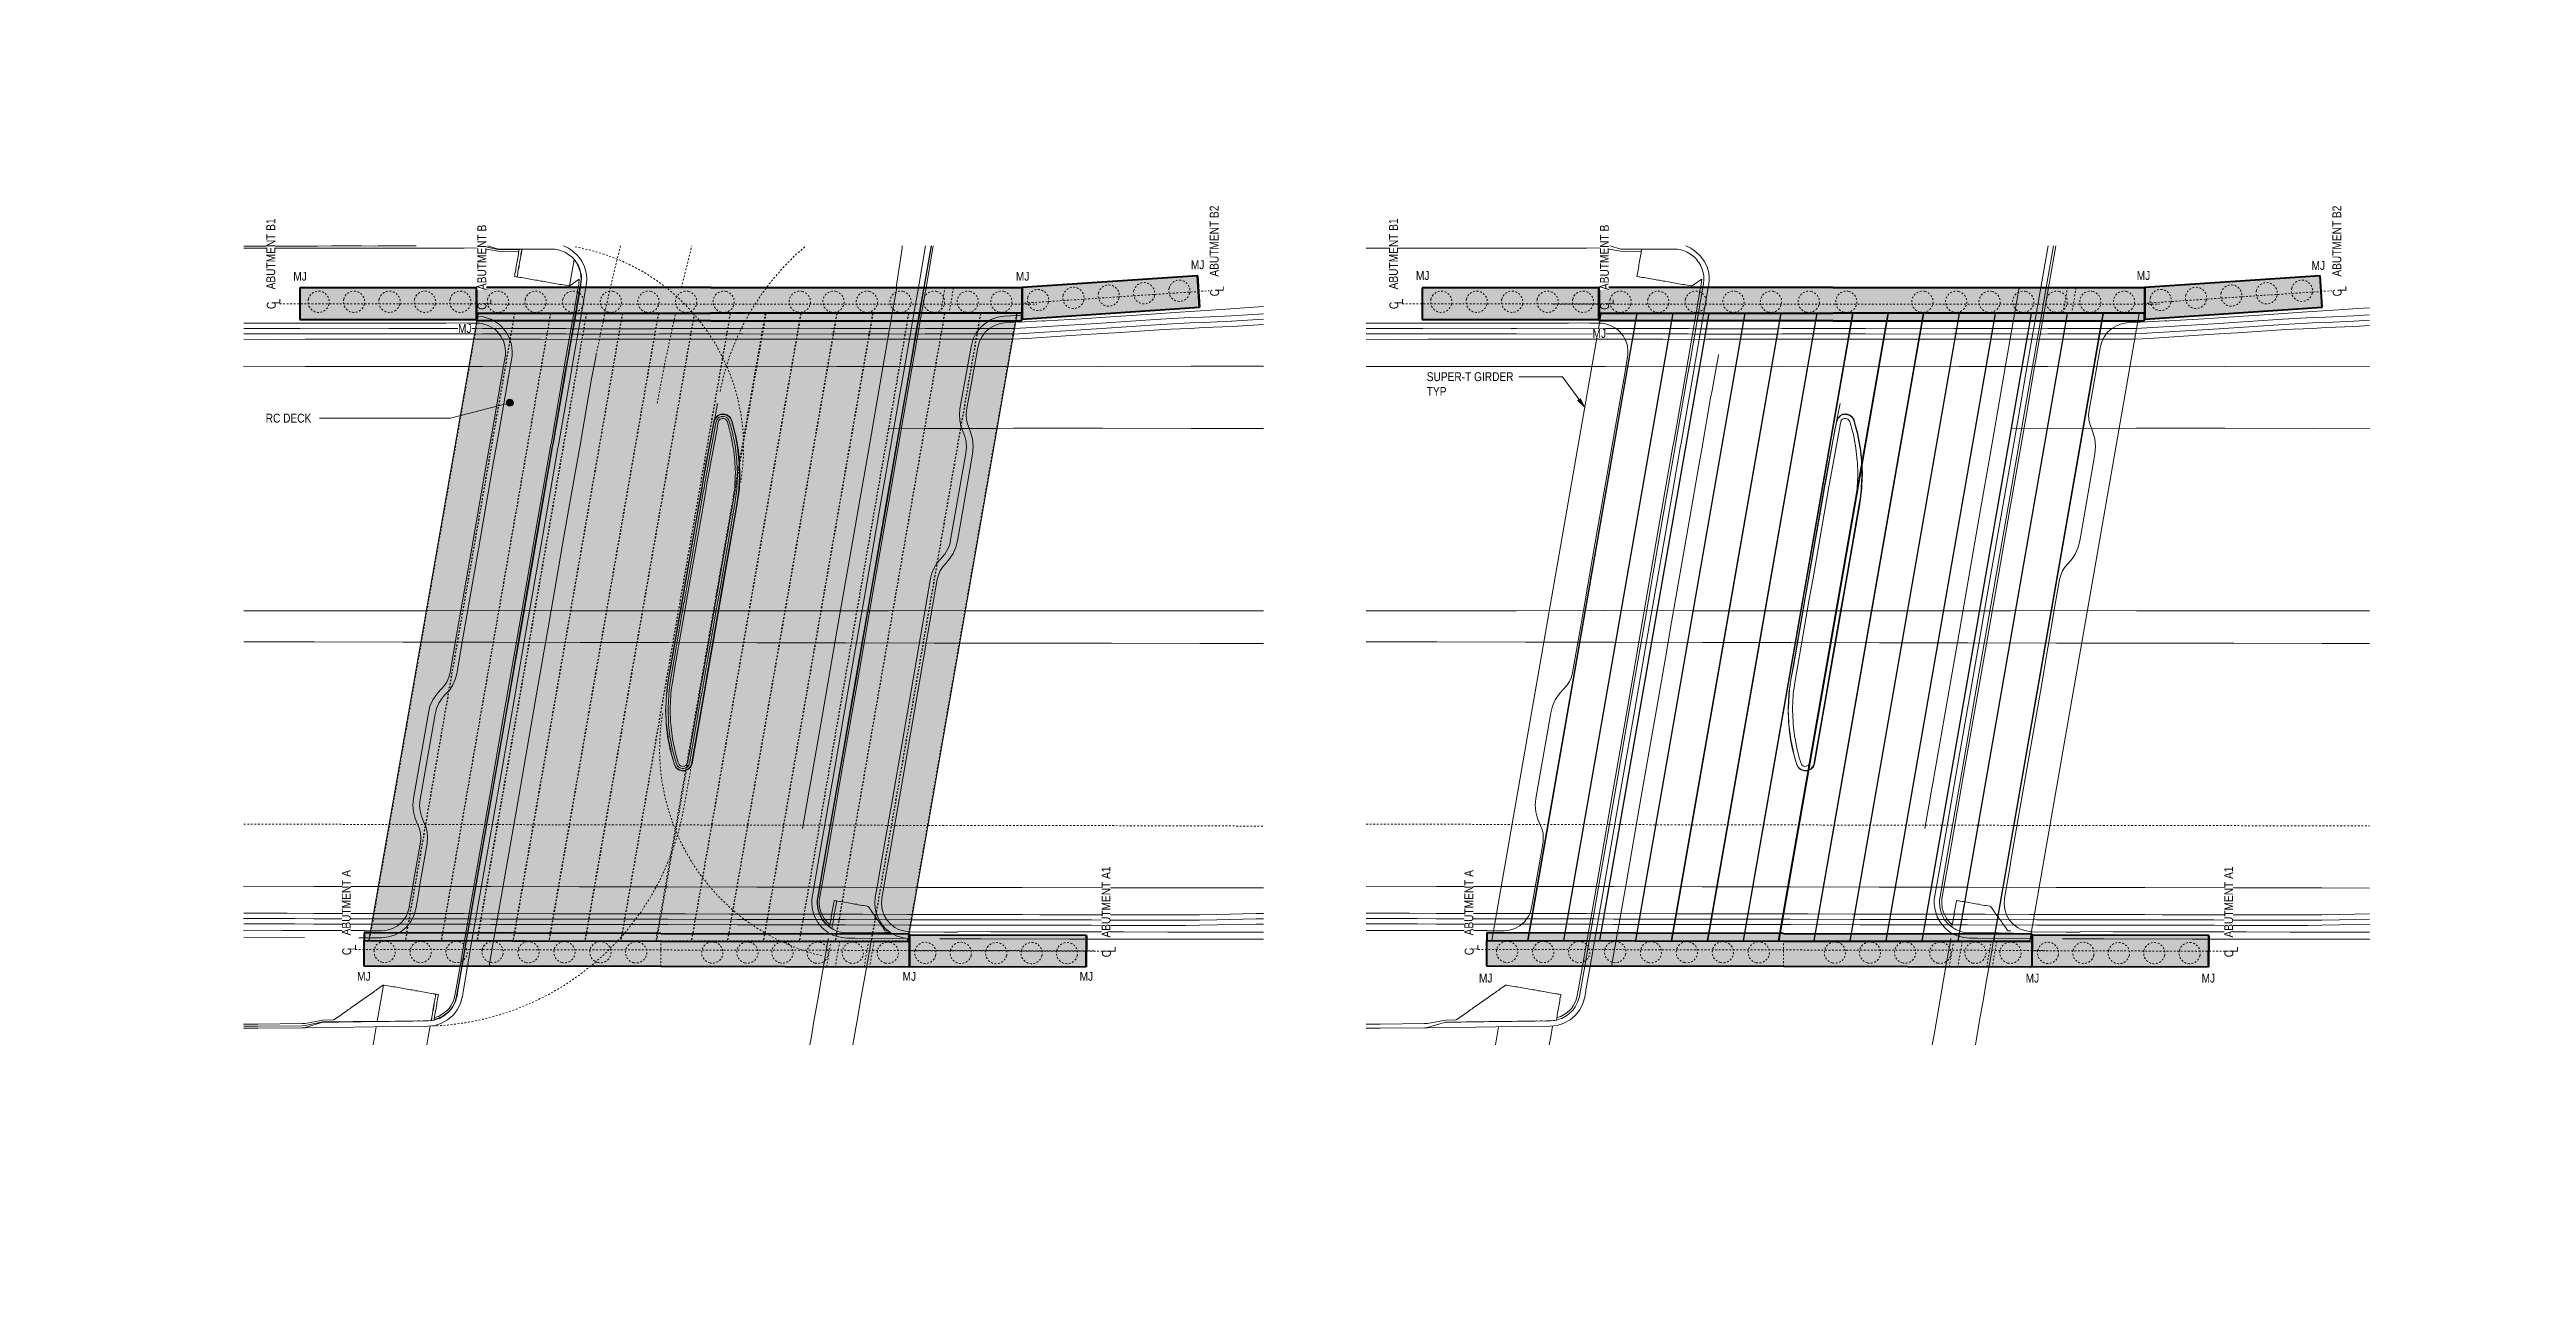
# Model space of a CAD drawing. Header units: metres. Extents: x -351 to -108, y 3 to 559.
# Drawn here: x -299.8 to -160, y 490.3 to 559.5 of the extents above.
import ezdxf

# ---------------------------------------------------------------- set-up
doc = ezdxf.new("R2010")
doc.units = ezdxf.units.M
for name, pattern in [('Hidden', [0.007144, 0.004763, -0.002381]), ('IMPORT-LNMK-LineCont _3_', [0.004, 0.001, -0.003]), ('IMPORT-LNMK-LineTurn _3_', [0.0012, 0.0006, -0.0006]), ('JacobsDash', [0.0045, 0.003, -0.0015]), ('JacobsGridLine', [0.0145, 0.01, -0.001, 0.0025, -0.001])]:
    doc.linetypes.add(name, pattern=pattern)
for name, color, linetype, lineweight in [('A-ANNO-NOTE', 7, 'Continuous', 9), ('A-DETL', 7, 'Continuous', 13), ('A-DETL-GENF', 7, 'Continuous', 9), ('A-GENM', 7, 'Continuous', 25), ('A-MASS', 7, 'Continuous', 40), ('G-ANNO-TEXT', 7, 'Continuous', 9), ('S-BEAM', 7, 'Continuous', 40), ('S-BEAM-HDLN', 7, 'JacobsDash', 15), ('S-FNDN-HDLN', 7, 'JacobsDash', 15), ('S-GRID', 7, 'Continuous', 9)]:
    doc.layers.add(name, color=color, linetype=linetype, lineweight=lineweight)
doc.styles.add('Arial Narrow', font='ARIALN.TTF', dxfattribs={"height": 0.5})
doc.styles.add('Arial Narrow_2', font='ARIALN.TTF', dxfattribs={"height": 0.0025})

# ---------------------------------------------------------------- blocks, each defined once
blk = doc.blocks.new('T2DPAA-T2D-C3S-RW-M2D-100010_dwg-40802999-DRG-2873032 - CONSTRUCTION SEQUENCE STAGE A4')
at = {"color": 9, "lineweight": 18, "true_color": 0xc3c3c3}
for p, q in [((50.54, -593.49), (50.53, -593.45)), ((14.92, -596.03), (15.07, -596.59)), ((15.37, -596.22), (15.46, -596.56)), ((9.28, -598.35), (10.3, -598.26)), ((10.61, -598.23), (12.69, -598.05)), ((55.05, -597.93), (53.54, -598.07)), ((52.14, -598.79), (53.61, -598.66)), ((52.15, -598.82), (53.61, -598.69)), ((52.23, -599.11), (53.69, -598.98)), ((14.85, -602.05), (16.32, -601.93)), ((14.86, -602.08), (16.32, -601.95)), ((14.94, -602.37), (16.4, -602.24)), ((15.25, -603.55), (16.71, -603.42)), ((56.72, -616.08), (58.2, -615.95)), ((57.03, -617.26), (58.51, -617.13)), ((57.11, -617.55), (58.59, -617.42)), ((57.12, -617.58), (58.6, -617.45)), ((58.51, -617.13), (60.89, -616.92)), ((58.59, -617.42), (60.97, -617.22)), ((58.6, -617.45), (60.98, -617.24)), ((58.5, -623.17), (58.42, -622.91)), ((22.84, -626.02), (22.85, -626.05)), ((22.85, -626.02), (22.86, -626.12)), ((61.22, -634.71), (61.8, -636.42)), ((61.51, -634.62), (62.09, -636.34)), ((28.96, -644.72), (29.06, -645.12)), ((28.67, -644.79), (28.77, -645.19))]:
    blk.add_line(p, q, dxfattribs=at)
at = {"color": 253, "linetype": 'IMPORT-LNMK-LineTurn _3_', "lineweight": 18, "true_color": 0xa8a8a8}
blk.add_line((50.18, -600.52), (52.57, -600.39), dxfattribs=at)
at = {"color": 9, "linetype": 'IMPORT-LNMK-LineTurn _3_', "lineweight": 18, "true_color": 0xc3c3c3}
for p, q in [((55.08, -604.2), (57.5, -604.16)), ((53.59, -604.25), (53.6, -604.25))]:
    blk.add_line(p, q, dxfattribs=at)
at = {"color": 253, "lineweight": 18, "true_color": 0xa8a8a8}
for p, q in [((21.55, -621.67), (21.68, -621.66)), ((22.17, -624.02), (22.3, -624.01))]:
    blk.add_line(p, q, dxfattribs=at)
at = {"color": 9, "lineweight": 18, "true_color": 0xc3c3c3, "flags": 128}
for points in [[(50.88, -579.74), (51.51, -582.11), (51.54, -582.24), (51.95, -583.76), (52.15, -584.52), (52.59, -586.17), (52.8, -586.94), (52.83, -587.08), (53.44, -589.35), (53.92, -591.15), (54.08, -591.77), (54.33, -592.68)], [(50.99, -579.71), (51.62, -582.08), (51.66, -582.21), (52.06, -583.73), (52.27, -584.49), (52.71, -586.14), (52.91, -586.91), (52.95, -587.05), (53.5, -589.11)], [(44.43, -581.45), (45.32, -584.82), (46.61, -589.66), (47.69, -593.73)], [(45.91, -581.06), (46.35, -582.75), (46.8, -584.43), (47, -585.16), (47.64, -587.58), (48.09, -589.26), (48.28, -590), (48.92, -592.41), (49.24, -593.6)], [(46.2, -580.99), (47.02, -584.07), (47.09, -584.35), (48.3, -588.9), (48.38, -589.19), (49.54, -593.57)], [(46.49, -580.91), (47.31, -583.99), (47.38, -584.28), (48.59, -588.82), (48.67, -589.11), (49.85, -593.55)], [(46.79, -580.83), (47.46, -583.34), (47.53, -583.62), (48.5, -587.27), (48.74, -588.17), (48.82, -588.45), (49.72, -591.86)], [(29.4, -585.45), (30.41, -589.3), (31.69, -594.14), (31.95, -595.11)], [(31.09, -585), (31.99, -588.37), (33.27, -593.2), (33.74, -594.96)], [(14.13, -593.05), (13.81, -591.85), (13.26, -589.74)], [(15.39, -596.22), (14.84, -594.16), (14.21, -591.75), (13.65, -589.63)], [(14, -589.54), (14.74, -592.32), (15.01, -593.37), (15.84, -596.52)], [(14.29, -589.46), (15.03, -592.24), (15.3, -593.29), (16.15, -596.49)], [(14.58, -589.39), (15.21, -591.75), (15.59, -593.22), (15.84, -594.17), (16.45, -596.47)], [(16.06, -588.99), (17.07, -592.83), (18, -596.33)], [(9.23, -594.41), (9.18, -594.23), (8.52, -591.82), (8.31, -591.05)], [(9.23, -594.4), (9.18, -594.23), (8.52, -591.82), (8.31, -591.05)], [(9.34, -594.37), (9.29, -594.2), (8.63, -591.79), (8.42, -591.03)], [(9.45, -594.34), (9.41, -594.17), (8.74, -591.76), (8.53, -590.99)], [(50.16, -593.52), (50.03, -593.01), (49.74, -591.85)], [(54.54, -593.01), (54.52, -593.65), (54.58, -593.89), (54.82, -594.79), (54.85, -594.89), (54.87, -594.99), (54.9, -595.08), (54.93, -595.18), (54.95, -595.28), (54.98, -595.37), (55, -595.47), (55.03, -595.57), (55.06, -595.66), (55.08, -595.76), (55.11, -595.86), (55.13, -595.95), (55.16, -596.05), (55.18, -596.14), (55.21, -596.24), (55.24, -596.34), (55.26, -596.43), (55.29, -596.53), (55.29, -596.54), (55.31, -596.63), (55.33, -596.73), (55.34, -596.83), (55.35, -596.93), (55.35, -597.03), (55.34, -597.13), (55.33, -597.23), (55.31, -597.32), (55.29, -597.42), (55.27, -597.49), (55.26, -597.52), (55.22, -597.61), (55.18, -597.7), (55.14, -597.79), (55.09, -597.88), (55.03, -597.96), (54.97, -598.04), (54.91, -598.12), (54.86, -598.17), (54.84, -598.19), (54.77, -598.26), (54.69, -598.32), (54.61, -598.38), (54.52, -598.43), (54.44, -598.48), (54.35, -598.53), (54.26, -598.57), (54.16, -598.6), (54.09, -598.62)], [(54.32, -592.67), (54.4, -593.68), (54.46, -593.92), (54.7, -594.8)], [(54.44, -592.64), (54.49, -593.65), (54.56, -593.89), (54.8, -594.79)], [(9.23, -594.4), (9.78, -595.29), (9.99, -596.03)], [(9.23, -594.41), (9.5, -595.37), (9.96, -597.02), (10.57, -599.22), (11.09, -601.07), (11.23, -601.44), (11.42, -601.74), (11.45, -601.77), (11.72, -602.06), (12.04, -602.28), (12.19, -602.36), (12.41, -602.44), (12.79, -602.52), (13.17, -602.53), (13.19, -602.53), (13.5, -602.5), (13.59, -602.49), (14.94, -602.37)], [(9.34, -594.37), (9.81, -595.28), (9.97, -595.88), (10.26, -596.93), (10.61, -598.23)], [(11.51, -601.32), (11.53, -601.32), (11.61, -601.31), (11.64, -601.31), (11.71, -601.3), (11.81, -601.29), (11.91, -601.28), (12, -601.27), (12.1, -601.27), (12.2, -601.26), (12.3, -601.25), (12.4, -601.24), (12.5, -601.23), (12.6, -601.22), (12.7, -601.21), (12.8, -601.2), (12.9, -601.2), (12.97, -601.19), (12.96, -601.09), (12.95, -601.04), (12.95, -600.99), (12.94, -600.89), (12.93, -600.79), (12.92, -600.69), (12.91, -600.59), (12.91, -600.49), (12.9, -600.39), (12.89, -600.29), (12.88, -600.19), (12.87, -600.09), (12.86, -599.99), (12.85, -599.89), (12.85, -599.8), (12.84, -599.7), (12.83, -599.6), (12.82, -599.5), (12.81, -599.4), (12.8, -599.3), (12.79, -599.2), (12.78, -599.1), (12.78, -599), (12.77, -598.9), (12.76, -598.8), (12.75, -598.7), (12.74, -598.6), (12.73, -598.5), (12.72, -598.4), (12.71, -598.3), (12.71, -598.2), (12.7, -598.1), (12.69, -598.05), (12.68, -598.04), (12.6, -597.97), (12.52, -597.91), (12.45, -597.84), (12.37, -597.78), (12.29, -597.72), (12.22, -597.65), (12.14, -597.59), (12.06, -597.52), (11.99, -597.46), (11.91, -597.39), (11.83, -597.33), (11.76, -597.27), (11.68, -597.2), (11.6, -597.14), (11.53, -597.07), (11.45, -597.01), (11.37, -596.94), (11.3, -596.88), (11.22, -596.82), (11.14, -596.75), (11.07, -596.69), (10.99, -596.62), (10.91, -596.56), (10.84, -596.49), (10.76, -596.43), (10.68, -596.37), (10.61, -596.3), (10.53, -596.24), (10.45, -596.17), (10.38, -596.11), (10.3, -596.04), (10.22, -595.98), (10.15, -595.92), (10.07, -595.85), (9.9, -595.26), (9.46, -594.34)], [(54.82, -594.79), (54.8, -594.79), (54.72, -594.8), (54.7, -594.8), (54.62, -594.81), (54.52, -594.82), (54.42, -594.83), (54.33, -594.84), (54.23, -594.84), (54.13, -594.85), (54.03, -594.86), (53.93, -594.87), (53.83, -594.88), (53.73, -594.89), (53.63, -594.9), (53.53, -594.91), (53.43, -594.91), (53.33, -594.92), (53.26, -594.93), (53.27, -595.03), (53.28, -595.08), (53.28, -595.13), (53.29, -595.23), (53.3, -595.33), (53.31, -595.43), (53.32, -595.53), (53.32, -595.63), (53.33, -595.73), (53.34, -595.83), (53.35, -595.92), (53.36, -596.02), (53.37, -596.12), (53.38, -596.22), (53.39, -596.32), (53.39, -596.42), (53.4, -596.52), (53.41, -596.62), (53.42, -596.72), (53.43, -596.82), (53.44, -596.92), (53.45, -597.02), (53.46, -597.12), (53.46, -597.22), (53.47, -597.32), (53.48, -597.42), (53.49, -597.52), (53.5, -597.62), (53.51, -597.72), (53.52, -597.82), (53.53, -597.92), (53.53, -598.02), (53.54, -598.07), (53.59, -598.11), (53.67, -598.18), (53.75, -598.24), (53.82, -598.31), (53.9, -598.37), (53.98, -598.44), (54.05, -598.5)], [(54.86, -594.94), (54.76, -594.95), (54.66, -594.96), (54.56, -594.97), (54.46, -594.97), (54.36, -594.98), (54.26, -594.99), (54.17, -595), (54.07, -595.01), (53.97, -595.02), (53.87, -595.03), (53.77, -595.04), (53.67, -595.04), (53.57, -595.05), (53.47, -595.06), (53.37, -595.07), (53.28, -595.08)], [(54.84, -594.94), (54.76, -594.94), (54.73, -594.95), (54.66, -594.95), (54.56, -594.96), (54.46, -594.97), (54.36, -594.98), (54.26, -594.99), (54.16, -595), (54.07, -595), (53.97, -595.01), (53.87, -595.02), (53.77, -595.03), (53.67, -595.04), (53.57, -595.05), (53.47, -595.06), (53.37, -595.07), (53.28, -595.07)], [(11.51, -601.32), (11.46, -601.23), (11.43, -601.14), (11.39, -601.04), (11.38, -600.99), (11.36, -600.94), (11.34, -600.85), (11.31, -600.75), (11.28, -600.66), (11.26, -600.56), (11.23, -600.46), (11.2, -600.37), (11.18, -600.27), (11.15, -600.17), (11.12, -600.08), (11.1, -599.98), (11.07, -599.89), (11.04, -599.79), (11.01, -599.69), (10.99, -599.6), (10.96, -599.5), (10.93, -599.4), (10.91, -599.31), (10.88, -599.21), (10.85, -599.11), (10.83, -599.02), (10.8, -598.92), (10.77, -598.83), (10.75, -598.73), (10.72, -598.63), (10.69, -598.54), (10.66, -598.44), (10.64, -598.34), (10.61, -598.25), (10.58, -598.15), (10.56, -598.06), (10.53, -597.96), (10.5, -597.86), (10.48, -597.77), (10.45, -597.67), (10.42, -597.57), (10.4, -597.48), (10.37, -597.38), (10.34, -597.28), (10.31, -597.19), (10.29, -597.09), (10.26, -597), (10.24, -596.94), (10.23, -596.9), (10.21, -596.8), (10.18, -596.71), (10.15, -596.61), (10.13, -596.51), (10.1, -596.42), (10.07, -596.32), (10.05, -596.23), (10.02, -596.13), (9.99, -596.03), (9.96, -595.94), (9.95, -595.89)], [(55.64, -597.15), (55.59, -597.46), (55.57, -597.52), (55.47, -597.79), (55.3, -598.1), (55.08, -598.38), (54.81, -598.61), (54.5, -598.79), (54.23, -598.89), (54.17, -598.91), (53.82, -598.97), (53.69, -598.98)], [(52.12, -598.69), (53.58, -598.56), (53.78, -598.55), (54.05, -598.5)], [(54.08, -598.6), (53.79, -598.65), (53.61, -598.66)], [(54.08, -598.6), (54.14, -598.58), (54.19, -598.56), (54.25, -598.54), (54.31, -598.52), (54.36, -598.5), (54.42, -598.47), (54.47, -598.45), (54.52, -598.42), (54.57, -598.39), (54.62, -598.35), (54.67, -598.32), (54.72, -598.28), (54.77, -598.24), (54.81, -598.2), (54.86, -598.16), (54.9, -598.12), (54.94, -598.08), (54.98, -598.03), (55.02, -597.98), (55.05, -597.93)], [(54.09, -598.62), (53.8, -598.67), (53.61, -598.69)], [(10.06, -601.29), (10.52, -601.25), (11.12, -601.2)], [(11.44, -601.17), (11.54, -601.16), (11.64, -601.16), (11.74, -601.15), (11.84, -601.14), (11.94, -601.13), (12.04, -601.12), (12.14, -601.11), (12.24, -601.1), (12.34, -601.09), (12.44, -601.09), (12.54, -601.08), (12.64, -601.07), (12.73, -601.06), (12.83, -601.05), (12.93, -601.04), (12.95, -601.04)], [(11.47, -601.18), (11.54, -601.17), (11.57, -601.17), (11.64, -601.16), (11.74, -601.15), (11.84, -601.14), (11.94, -601.13), (12.04, -601.13), (12.14, -601.12), (12.24, -601.11), (12.34, -601.1), (12.44, -601.09), (12.54, -601.08), (12.64, -601.07), (12.74, -601.06), (12.83, -601.06), (12.93, -601.05), (12.95, -601.05)], [(11.51, -601.32), (11.66, -601.56), (11.68, -601.59), (11.91, -601.83), (12.19, -602.02), (12.31, -602.08), (12.5, -602.15), (12.83, -602.22), (13.14, -602.23), (13.16, -602.23), (13.47, -602.2), (13.57, -602.19), (14.86, -602.08)], [(11.54, -601.31), (11.68, -601.54), (11.7, -601.57), (11.93, -601.81), (12.2, -602), (12.33, -602.06), (12.51, -602.13), (12.83, -602.2), (13.14, -602.2), (13.16, -602.2), (13.47, -602.17), (13.57, -602.17), (14.85, -602.05)], [(11.65, -601.31), (11.76, -601.48), (11.78, -601.51), (12, -601.73), (12.25, -601.91), (12.37, -601.97), (12.54, -602.03), (12.84, -602.1), (13.13, -602.1), (13.15, -602.1), (13.46, -602.08), (13.56, -602.07), (14.83, -601.96), (16.29, -601.83)], [(58.2, -615.91), (60.42, -615.67), (60.55, -615.65)], [(57.14, -617.68), (58.63, -617.55), (61, -617.34)], [(15.61, -622.19), (16.09, -622.15), (16.96, -622.07), (18.2, -621.96), (19.33, -621.86), (20.31, -621.78), (21.44, -621.68), (21.55, -621.67)], [(51.97, -623.47), (52.22, -624.38), (53.5, -629.21), (54.78, -634.05), (55.83, -638)], [(55.51, -623.17), (55.6, -623.48), (56.88, -628.31), (58.17, -633.15), (59.22, -637.1)], [(57.06, -623.03), (57.07, -623.06), (57.31, -623.78), (58.1, -626.15), (58.66, -627.81), (58.9, -628.52), (59.7, -630.88), (59.74, -630.99), (60.23, -632.56), (60.46, -633.27), (60.94, -634.81)], [(57.36, -623), (58.85, -627.45), (58.94, -627.71), (60.02, -630.9)], [(57.67, -622.98), (59.14, -627.36), (59.23, -627.62), (60.3, -630.8)], [(58.53, -624.48), (58.5, -624.38), (58.18, -623.42), (58.03, -622.95)], [(16.24, -624.54), (16.46, -624.52), (17.62, -624.42), (18.87, -624.31), (19.7, -624.24), (20.96, -624.13), (22.06, -624.03), (22.17, -624.02)], [(39.71, -624.55), (40.62, -627.98), (41.9, -632.82), (43.17, -637.65), (44.09, -641.12)], [(41.56, -624.39), (42.26, -627.03), (43.54, -631.86), (44.83, -636.69), (45.88, -640.65)], [(58.51, -624.49), (58.55, -624.6), (59.18, -626.49), (59.36, -627.02), (59.52, -627.51), (60.36, -629.97), (60.96, -631.75), (61.71, -633.97), (61.96, -634.72), (62.48, -636.24)], [(23.22, -625.99), (23.23, -626.02), (23.71, -627.86), (23.91, -628.62)], [(23.61, -625.96), (23.66, -626.16), (23.94, -627.21), (24.94, -630.99), (25.22, -632.05), (26.22, -635.83), (26.49, -636.88), (27.49, -640.66), (27.57, -640.95)], [(23.91, -625.93), (23.95, -626.08), (24.23, -627.13), (25.23, -630.92), (25.51, -631.97), (26.51, -635.75), (26.78, -636.8), (27.78, -640.59), (27.86, -640.87)], [(24.22, -625.9), (24.52, -627.06), (24.77, -628.01), (25.41, -630.43), (25.8, -631.89), (26.05, -632.85), (26.69, -635.26), (27.07, -636.73), (27.33, -637.68), (27.96, -640.1), (28.15, -640.79), (28.36, -641.56), (28.63, -642.51), (29.25, -644.64)], [(25.76, -625.77), (26, -626.67), (27.28, -631.5), (28.55, -636.34), (29.83, -641.17), (30.75, -644.67)], [(27.95, -645.41), (27.71, -644.5), (26.43, -639.66), (25.96, -637.89), (25.96, -637.89), (25.15, -634.83), (23.88, -629.99), (23.29, -627.76), (23.29, -627.75), (23.29, -627.75)], [(28.34, -645.31), (28.24, -644.93), (27.6, -642.51), (27.51, -642.17), (26.96, -640.09), (26.33, -637.68), (26.23, -637.33), (25.69, -635.26), (25.05, -632.84), (24.96, -632.5), (24.41, -630.42), (24.39, -630.32), (23.93, -628.61)], [(60.02, -630.9), (60.52, -632.47), (60.74, -633.18), (61.22, -634.72)], [(60.31, -630.81), (60.81, -632.38), (61.03, -633.09), (61.51, -634.63)], [(60.94, -634.81), (61.22, -635.65), (61.51, -636.49)], [(27.57, -640.96), (27.79, -641.72), (28.06, -642.67), (28.67, -644.81)], [(27.86, -640.88), (28.07, -641.64), (28.34, -642.59), (28.96, -644.72)], [(29.25, -644.64), (29.32, -644.91), (29.35, -645.04)]]:
    blk.add_lwpolyline(points, dxfattribs=at)
at = {"color": 9, "linetype": 'IMPORT-LNMK-LineCont _3_', "lineweight": 18, "true_color": 0xc3c3c3, "flags": 128}
for points in [[(19.44, -588.1), (20.46, -591.93), (21.53, -596.02)], [(29.3, -625.46), (29.38, -625.77), (30.66, -630.61), (31.94, -635.44), (33.21, -640.28), (34.13, -643.77)]]:
    blk.add_lwpolyline(points, dxfattribs=at)
at = {"color": 253, "lineweight": 18, "true_color": 0xa8a8a8, "flags": 128}
for points in [[(15.07, -596.59), (15.25, -597.27), (15.39, -597.63), (15.6, -597.96), (15.87, -598.25), (16.19, -598.47), (16.55, -598.63), (16.71, -598.67), (16.93, -598.71), (17.32, -598.71), (17.71, -598.68), (18.29, -598.63), (18.7, -598.59), (21.06, -598.39), (21.37, -598.33), (21.67, -598.23), (21.95, -598.07), (22.2, -597.87), (22.45, -597.68), (22.73, -597.53), (23.02, -597.42), (23.35, -597.36), (28, -596.96), (28.23, -596.94), (28.55, -596.94), (28.88, -596.99), (29.19, -597.09), (29.25, -597.11), (29.48, -597.24), (29.77, -597.39), (30.09, -597.49), (30.41, -597.54), (30.74, -597.54), (32.88, -597.35), (37.86, -596.92), (42.84, -596.48), (44.5, -596.34), (47.82, -596.05), (48.78, -595.96), (48.9, -595.95), (49.15, -595.89), (49.51, -595.75), (49.83, -595.55), (50.11, -595.28), (50.33, -594.97), (50.43, -594.79), (50.49, -594.62), (50.58, -594.25), (50.6, -593.87), (50.6, -593.82), (50.54, -593.49)], [(15.46, -596.56), (15.62, -597.17), (15.74, -597.46), (15.9, -597.73), (16.12, -597.96), (16.38, -598.14), (16.67, -598.26), (16.8, -598.3), (16.97, -598.33), (17.29, -598.33), (17.67, -598.3), (18.26, -598.25), (18.67, -598.21), (21.02, -598.01), (21.27, -597.96), (21.52, -597.88), (21.74, -597.75), (21.94, -597.6), (22.24, -597.36), (22.57, -597.18), (22.93, -597.05), (23.31, -596.98), (27.97, -596.58), (28.19, -596.56), (28.58, -596.55), (28.97, -596.61), (29.34, -596.74), (29.41, -596.77), (29.68, -596.91), (29.92, -597.04), (30.18, -597.12), (30.44, -597.16), (30.71, -597.16), (32.84, -596.97), (34.25, -596.85), (37.82, -596.54), (42.8, -596.1), (44.46, -595.96), (47.79, -595.67), (48.74, -595.58), (48.84, -595.57), (49.05, -595.52), (49.34, -595.41), (49.58, -595.26), (49.6, -595.24), (49.82, -595.03), (50, -594.78), (50.08, -594.64), (50.13, -594.5), (50.21, -594.2), (50.22, -593.89), (50.22, -593.85), (50.2, -593.7), (50.17, -593.58), (50.16, -593.52)], [(47.69, -593.73), (47.89, -594.49), (49.18, -599.32), (50.46, -604.15), (51.75, -608.99), (53.03, -613.82), (53.78, -616.64), (54.31, -618.65), (55.51, -623.17)], [(49.24, -593.6), (49.37, -594.1), (49.57, -594.83), (50.21, -597.25), (50.65, -598.93), (50.85, -599.66), (51.49, -602.08), (51.94, -603.76), (52.13, -604.49), (52.78, -606.91), (53.22, -608.59), (53.42, -609.33), (54.06, -611.74), (54.51, -613.42), (54.7, -614.16), (55.26, -616.25), (55.34, -616.57), (55.79, -618.26), (55.99, -618.99), (56.63, -621.41), (57.06, -623.03)], [(49.54, -593.57), (49.58, -593.73), (49.66, -594.02), (50.87, -598.56), (50.94, -598.85), (52.15, -603.4), (52.23, -603.68), (53.44, -608.23), (53.51, -608.52), (54.72, -613.06), (54.8, -613.35), (55.55, -616.17), (56, -617.89), (56.08, -618.18), (56.92, -621.33), (57.29, -622.72), (57.36, -622.98), (57.36, -623)], [(49.85, -593.55), (49.87, -593.65), (49.95, -593.94), (51.16, -598.49), (51.23, -598.77), (52.44, -603.32), (52.52, -603.61), (53.73, -608.15), (53.8, -608.44), (55.01, -612.98), (55.09, -613.27), (55.84, -616.1), (56.29, -617.82), (56.37, -618.1), (57.21, -621.25), (57.58, -622.65), (57.65, -622.9), (57.67, -622.98)], [(31.95, -595.11), (32.97, -598.97), (34.24, -603.81), (35.52, -608.64), (36.79, -613.48), (38.07, -618.31), (39.34, -623.15), (39.71, -624.55)], [(33.74, -594.96), (34.56, -598.03), (35.84, -602.87), (37.12, -607.7), (38.41, -612.53), (39.69, -617.36), (40.44, -620.19), (40.98, -622.19), (41.56, -624.39)], [(15.84, -596.52), (16.01, -597.15), (16.29, -598.2), (17.29, -601.99), (17.56, -603.04), (18.56, -606.82), (18.84, -607.87), (19.84, -611.66), (20.12, -612.71), (21.11, -616.49), (21.39, -617.54), (22.39, -621.33), (22.67, -622.38), (23.61, -625.96)], [(16.15, -596.49), (16.3, -597.08), (16.58, -598.13), (17.58, -601.91), (17.85, -602.96), (18.85, -606.74), (19.13, -607.8), (20.13, -611.58), (20.41, -612.63), (21.4, -616.41), (21.68, -617.47), (22.68, -621.25), (22.96, -622.3), (23.91, -625.93)], [(16.45, -596.47), (16.48, -596.59), (16.87, -598.05), (17.12, -599.01), (17.76, -601.42), (18.14, -602.88), (18.4, -603.84), (19.03, -606.26), (19.42, -607.72), (19.67, -608.67), (20.31, -611.09), (20.7, -612.55), (20.95, -613.51), (21.59, -615.93), (21.97, -617.39), (22.22, -618.34), (22.86, -620.76), (23.25, -622.22), (23.5, -623.18), (24.14, -625.6), (24.22, -625.9)], [(18, -596.33), (18.35, -597.66), (19.62, -602.49), (20.9, -607.33), (22.17, -612.16), (23.45, -617), (24.72, -621.83), (25.76, -625.77)], [(16.29, -601.83), (19.6, -601.54), (24.58, -601.1), (29.56, -600.67), (34.54, -600.23), (39.52, -599.79), (44.5, -599.36), (44.76, -599.34), (48.69, -598.99), (49.48, -598.92), (52.12, -598.69)], [(16.32, -601.93), (19.61, -601.64), (24.59, -601.2), (29.57, -600.77), (34.55, -600.33), (39.53, -599.89), (44.51, -599.46), (44.77, -599.44), (48.7, -599.09), (49.49, -599.02), (52.14, -598.79)], [(16.32, -601.95), (19.61, -601.66), (24.59, -601.23), (29.57, -600.79), (34.55, -600.36), (39.53, -599.92), (44.51, -599.48), (44.77, -599.46), (48.7, -599.12), (49.5, -599.05), (52.15, -598.82)], [(16.4, -602.24), (19.64, -601.96), (24.62, -601.53), (29.6, -601.09), (34.58, -600.65), (39.56, -600.22), (44.54, -599.78), (44.8, -599.76), (48.72, -599.42), (49.52, -599.35), (52.23, -599.11)], [(16.71, -603.42), (19.96, -603.14), (24.94, -602.7), (29.92, -602.27), (32.86, -602.01), (34.9, -601.83), (39.88, -601.39), (43.84, -601.05), (44.9, -600.96), (47.71, -600.71), (48.13, -600.68), (48.8, -600.62), (50.03, -600.53), (50.18, -600.52)], [(29.26, -611.66), (29.32, -611.65), (29.32, -611.65), (33.11, -611.32), (33.12, -611.32), (34.25, -611.22), (38.09, -610.88), (39.23, -610.78), (43.07, -610.45), (43.07, -610.45), (43.08, -610.45), (44.07, -610.36), (44.21, -610.35), (44.86, -610.26), (44.92, -610.25), (44.97, -610.24), (45, -610.23), (45.63, -610.1), (45.72, -610.07), (46.4, -609.87), (46.46, -609.85), (47.14, -609.59), (47.18, -609.57), (47.86, -609.25), (47.88, -609.24), (47.98, -609.18), (48.55, -608.85), (48.68, -608.72), (48.68, -608.72), (48.76, -608.56), (48.76, -608.55), (48.77, -608.37), (48.77, -608.36), (48.72, -608.19), (48.72, -608.18), (48.6, -608.04), (48.59, -608.04), (48.43, -607.95), (48.43, -607.95), (48.25, -607.93), (48.19, -607.93), (47.88, -607.95), (47.87, -607.95), (44.74, -608.2), (44.74, -608.2), (44.47, -608.22), (44.21, -608.25), (42.89, -608.36), (39.23, -608.68), (37.92, -608.8), (37.91, -608.8), (37.9, -608.8), (34.25, -609.12), (33.49, -609.18), (32.93, -609.25), (32.88, -609.26), (32.69, -609.29), (32.65, -609.29), (31.9, -609.45), (31.82, -609.47), (31.13, -609.68), (31.01, -609.72), (30.37, -609.98), (30.23, -610.04), (29.65, -610.33), (29.47, -610.42), (29.22, -610.57), (28.99, -610.71), (28.95, -610.74), (28.81, -610.87), (28.74, -611.03), (28.73, -611.04), (28.73, -611.23), (28.76, -611.35), (28.79, -611.41), (28.91, -611.55), (29.08, -611.64), (29.26, -611.66)], [(29.25, -611.54), (29.31, -611.54), (29.31, -611.54), (33.1, -611.2), (33.11, -611.2), (34.24, -611.11), (38.08, -610.77), (39.22, -610.67), (43.06, -610.33), (43.06, -610.33), (43.07, -610.33), (44.06, -610.25), (44.2, -610.23), (44.84, -610.15), (44.9, -610.14), (44.95, -610.13), (44.98, -610.12), (45.61, -609.99), (45.7, -609.96), (46.36, -609.76), (46.43, -609.74), (47.09, -609.48), (47.14, -609.46), (47.8, -609.14), (47.82, -609.13), (47.93, -609.08), (48.48, -608.75), (48.59, -608.65), (48.59, -608.65), (48.65, -608.53), (48.65, -608.52), (48.66, -608.38), (48.66, -608.38), (48.62, -608.24), (48.61, -608.24), (48.52, -608.13), (48.52, -608.13), (48.4, -608.06), (48.39, -608.06), (48.25, -608.04), (48.2, -608.04), (47.88, -608.07), (47.88, -608.07), (44.75, -608.31), (44.75, -608.32), (44.48, -608.34), (44.22, -608.36), (42.9, -608.48), (39.24, -608.8), (37.93, -608.91), (37.92, -608.91), (37.91, -608.91), (34.26, -609.23), (33.5, -609.3), (32.95, -609.36), (32.9, -609.37), (32.71, -609.4), (32.67, -609.41), (31.93, -609.57), (31.85, -609.59), (31.16, -609.79), (31.05, -609.83), (30.42, -610.08), (30.27, -610.15), (29.7, -610.43), (29.53, -610.52), (29.28, -610.67), (29.05, -610.81), (29.01, -610.83), (28.91, -610.93), (28.85, -611.06), (28.85, -611.07), (28.84, -611.21), (28.87, -611.31), (28.89, -611.35), (28.98, -611.46), (29.11, -611.53), (29.25, -611.54)], [(29.24, -611.42), (29.3, -611.42), (29.3, -611.42), (33.09, -611.09), (33.1, -611.08), (34.22, -610.99), (38.07, -610.65), (39.21, -610.55), (43.05, -610.21), (43.05, -610.21), (43.06, -610.21), (44.05, -610.13), (44.18, -610.11), (44.82, -610.03), (44.88, -610.02), (44.93, -610.01), (44.96, -610), (45.58, -609.87), (45.67, -609.85), (46.32, -609.65), (46.39, -609.63), (47.05, -609.37), (47.09, -609.35), (47.75, -609.04), (47.77, -609.03), (47.87, -608.97), (48.42, -608.65), (48.49, -608.58), (48.49, -608.58), (48.53, -608.5), (48.53, -608.49), (48.54, -608.4), (48.54, -608.39), (48.51, -608.3), (48.51, -608.3), (48.45, -608.22), (48.45, -608.22), (48.36, -608.17), (48.36, -608.17), (48.26, -608.16), (48.21, -608.16), (47.89, -608.19), (47.88, -608.19), (44.76, -608.43), (44.76, -608.43), (44.49, -608.46), (44.23, -608.48), (42.91, -608.6), (39.25, -608.92), (37.94, -609.03), (37.93, -609.03), (37.92, -609.03), (34.27, -609.35), (33.51, -609.42), (32.97, -609.48), (32.92, -609.49), (32.73, -609.52), (32.69, -609.53), (31.96, -609.68), (31.88, -609.7), (31.2, -609.91), (31.09, -609.95), (30.47, -610.19), (30.32, -610.26), (29.76, -610.54), (29.59, -610.63), (29.34, -610.77), (29.12, -610.91), (29.08, -610.94), (29, -611), (28.96, -611.09), (28.96, -611.1), (28.96, -611.19), (28.98, -611.26), (28.99, -611.29), (29.06, -611.37), (29.14, -611.41), (29.24, -611.42)], [(33.49, -609.18), (35.53, -609), (40.51, -608.57), (44.47, -608.22), (45.49, -608.13), (48.22, -607.93), (48.62, -607.9), (49.28, -607.85)], [(29.32, -611.65), (33.11, -611.32), (38.09, -610.89), (43.08, -610.45), (44.93, -610.29)], [(27.32, -618.65), (28.72, -618.53), (29.39, -618.47), (29.91, -618.43), (33.71, -618.1), (38.69, -617.66), (43.67, -617.22), (45.52, -617.06), (48.65, -616.79), (53.63, -616.35), (56.72, -616.08)], [(23.68, -620.18), (26.23, -619.96), (31.21, -619.52), (36.19, -619.08), (41.17, -618.65), (46.15, -618.21), (51.13, -617.78), (53.73, -617.55), (56.11, -617.34), (57.03, -617.26)], [(23.71, -620.48), (26.26, -620.25), (31.24, -619.82), (36.22, -619.38), (41.2, -618.95), (46.18, -618.51), (51.16, -618.08), (53.76, -617.85), (56.14, -617.64), (57.11, -617.55)], [(23.71, -620.5), (26.26, -620.28), (31.24, -619.84), (36.22, -619.41), (41.2, -618.97), (46.18, -618.54), (51.16, -618.1), (53.76, -617.87), (56.14, -617.66), (57.12, -617.58)], [(23.72, -620.6), (26.27, -620.38), (31.25, -619.94), (36.23, -619.51), (41.21, -619.07), (46.19, -618.64), (51.17, -618.2), (53.77, -617.97), (56.15, -617.76), (57.14, -617.68)], [(50.4, -617.54), (50.93, -619.55), (51.97, -623.47)], [(23.67, -620.18), (23.57, -620.19), (23.36, -620.24), (23, -620.39), (22.68, -620.59), (22.67, -620.6), (22.4, -620.86), (22.17, -621.17), (22.07, -621.39), (22.02, -621.52), (21.93, -621.9), (21.92, -622.28), (21.92, -622.36), (21.97, -622.66), (21.97, -622.67), (22.09, -623.11), (22.84, -626.02)], [(23.7, -620.48), (23.62, -620.49), (23.44, -620.53), (23.14, -620.65), (22.86, -620.83), (22.86, -620.83), (22.62, -621.05), (22.44, -621.32), (22.35, -621.5), (22.33, -621.55)], [(23.71, -620.5), (23.63, -620.51), (23.45, -620.56), (23.15, -620.67), (22.88, -620.85), (22.87, -620.85), (22.64, -621.07), (22.46, -621.33), (22.37, -621.51), (22.36, -621.54)], [(23.72, -620.6), (23.64, -620.61), (23.48, -620.65), (23.19, -620.76), (22.94, -620.93), (22.93, -620.93), (22.72, -621.14), (22.54, -621.38), (22.47, -621.53)], [(58.42, -622.91), (58.19, -622.23), (58.04, -621.88), (57.82, -621.56), (57.55, -621.3), (57.23, -621.09), (56.88, -620.94), (56.51, -620.86), (56.12, -620.86), (56.05, -620.87), (54.8, -620.97), (52.49, -621.16), (52.17, -621.21), (51.87, -621.31), (51.58, -621.46), (51.32, -621.64), (51.06, -621.83), (50.78, -621.97), (50.48, -622.07), (50.16, -622.12), (50.04, -622.13), (45.21, -622.55), (45.05, -622.56), (44.9, -622.56), (44.69, -622.53), (44.34, -622.44), (44.3, -622.42), (44.02, -622.28), (43.74, -622.14), (43.44, -622.05), (43.13, -622.01), (42.82, -622.01), (40.17, -622.24), (35.19, -622.69), (30.21, -623.13), (27, -623.41), (25.22, -623.57), (24.62, -623.62), (24.24, -623.69), (23.88, -623.83), (23.56, -624.04), (23.28, -624.31), (23.06, -624.62), (22.9, -624.98), (22.81, -625.35), (22.81, -625.39), (22.8, -625.74), (22.85, -626.02)], [(22.33, -621.55), (22.29, -621.65), (22.27, -621.74), (22.24, -621.84), (22.23, -621.94), (22.22, -622.04), (22.21, -622.14), (22.21, -622.24), (22.22, -622.34), (22.23, -622.44), (22.25, -622.53), (22.27, -622.59), (22.28, -622.63), (22.3, -622.73), (22.33, -622.82), (22.35, -622.92), (22.38, -623.02), (22.4, -623.12), (22.43, -623.21), (22.45, -623.31), (22.48, -623.41), (22.5, -623.5), (22.53, -623.6), (22.55, -623.7), (22.58, -623.79), (22.6, -623.89), (22.63, -623.99), (22.65, -624.08), (22.68, -624.18), (22.7, -624.28), (22.73, -624.37), (22.75, -624.47), (22.78, -624.57), (22.8, -624.66), (22.81, -624.69), (22.89, -625.01)], [(22.3, -621.7), (22.37, -621.69), (22.41, -621.69), (22.47, -621.68), (22.57, -621.68), (22.67, -621.67), (22.77, -621.66), (22.87, -621.65), (22.97, -621.64), (23.07, -621.63), (23.17, -621.62), (23.27, -621.61), (23.37, -621.61), (23.47, -621.6), (23.57, -621.59), (23.67, -621.58), (23.77, -621.57), (23.86, -621.56)], [(22.33, -621.55), (22.35, -621.55), (22.43, -621.54), (22.47, -621.54), (22.53, -621.53), (22.63, -621.53), (22.72, -621.52), (22.82, -621.51), (22.92, -621.5), (23.02, -621.49), (23.12, -621.48), (23.22, -621.47), (23.32, -621.46), (23.42, -621.46), (23.52, -621.45), (23.62, -621.44), (23.72, -621.43), (23.82, -621.42), (23.84, -621.42), (23.85, -621.52), (23.86, -621.57), (23.86, -621.62), (23.87, -621.72), (23.88, -621.82), (23.89, -621.92), (23.9, -622.02), (23.9, -622.12), (23.91, -622.22), (23.92, -622.32), (23.93, -622.41), (23.94, -622.51), (23.95, -622.61), (23.96, -622.71), (23.96, -622.81), (23.97, -622.91), (23.98, -623.01), (23.99, -623.11), (24, -623.21), (24.01, -623.31), (24.01, -623.36), (23.96, -623.43), (23.89, -623.51), (23.83, -623.58), (23.76, -623.66), (23.7, -623.74), (23.63, -623.81), (23.57, -623.89), (23.51, -623.97), (23.44, -624.04), (23.38, -624.12), (23.31, -624.2), (23.25, -624.27), (23.18, -624.35), (23.12, -624.43), (23.06, -624.5), (22.99, -624.58), (22.93, -624.65), (22.97, -624.82)], [(58.03, -622.95), (57.83, -622.34), (57.7, -622.06), (57.53, -621.81), (57.31, -621.59), (57.05, -621.42), (56.77, -621.31), (56.46, -621.24), (56.16, -621.24), (56.08, -621.25), (52.52, -621.54), (52.26, -621.58), (52.01, -621.67), (51.78, -621.78), (51.57, -621.94), (51.43, -622.04), (51.05, -622.27), (50.63, -622.42), (50.2, -622.5), (46.34, -622.84), (45.25, -622.94), (44.88, -622.94), (44.51, -622.88), (44.16, -622.77), (43.82, -622.61), (43.6, -622.5), (43.36, -622.42), (43.11, -622.39), (42.85, -622.39), (41.45, -622.51), (36.47, -622.96), (31.49, -623.4), (27.03, -623.79), (26.51, -623.84), (24.65, -624), (24.34, -624.06), (24.05, -624.18), (23.78, -624.35), (23.55, -624.57), (23.38, -624.83), (23.25, -625.13), (23.2, -625.36), (23.19, -625.44), (23.19, -625.75), (23.22, -625.99)], [(22.5, -623.49), (22.83, -624.68), (22.91, -624.97)]]:
    blk.add_lwpolyline(points, dxfattribs=at)
at = {"color": 253, "linetype": 'IMPORT-LNMK-LineCont _3_', "lineweight": 18, "true_color": 0xa8a8a8, "flags": 128}
blk.add_lwpolyline([(21.53, -596.02), (21.73, -596.77), (23.01, -601.6), (24.28, -606.44), (25.56, -611.27), (26.83, -616.11), (28.11, -620.94), (29.3, -625.46)], dxfattribs=at)
at = {"color": 9, "linetype": 'IMPORT-LNMK-LineTurn _3_', "lineweight": 18, "true_color": 0xc3c3c3, "flags": 128}
for points in [[(55.76, -597.81), (55.8, -598.64), (55.78, -599.48), (55.7, -600.31), (55.66, -600.57), (55.56, -601.13), (55.37, -601.94), (55.11, -602.73), (54.88, -603.32), (54.8, -603.5), (54.43, -604.25), (54.01, -604.97), (53.84, -605.21)], [(11.17, -601.35), (11.44, -602.15), (11.82, -603.07), (11.9, -603.25), (12.26, -603.97), (12.76, -604.84), (13.31, -605.67), (13.92, -606.46), (14.58, -607.21), (14.88, -607.51), (15.29, -607.92), (16.05, -608.57), (16.85, -609.18), (17.68, -609.73), (18.51, -610.2)], [(52.57, -600.39), (52.67, -600.38), (53.1, -600.36), (55.17, -600.29), (56.47, -600.27)], [(54.66, -608.29), (54.92, -608.36), (55.87, -608.67), (56.8, -609.04), (57.16, -609.22), (57.69, -609.48), (58.56, -609.98), (59.15, -610.38)], [(20.64, -621.55), (20.64, -621.15), (20.65, -620.72), (20.72, -619.89), (20.85, -619.06), (20.85, -619.04)]]:
    blk.add_lwpolyline(points, dxfattribs=at)
at = {"color": 253, "linetype": 'IMPORT-LNMK-LineTurn _3_', "lineweight": 18, "true_color": 0xa8a8a8, "flags": 128}
for points in [[(53.84, -605.21), (53.73, -605.38), (53.54, -605.65), (53.01, -606.31), (52.45, -606.92), (51.91, -607.42), (51.84, -607.48), (51.43, -607.82), (51.19, -608.01), (50.51, -608.48), (49.79, -608.91), (49.04, -609.28), (48.99, -609.3), (48.27, -609.59), (48.03, -609.68), (47.55, -609.83), (47, -609.98), (46.81, -610.02), (46.06, -610.16), (45.3, -610.26)], [(48.41, -604.56), (50.9, -604.38), (53.4, -604.26), (53.59, -604.25)], [(49.97, -607.81), (50.97, -607.78), (51.97, -607.82), (52.97, -607.93), (53.95, -608.11), (54.66, -608.29)], [(20.85, -619.04), (21.03, -618.25), (21.27, -617.45), (21.56, -616.67), (21.91, -615.91), (22.08, -615.6), (22.31, -615.18), (22.47, -614.92), (22.76, -614.48), (23.26, -613.81), (23.34, -613.71), (23.8, -613.18), (24.38, -612.59), (24.67, -612.33), (24.99, -612.05), (25.01, -612.04), (25.67, -611.53), (26.37, -611.07), (27.09, -610.66), (27.14, -610.63), (27.84, -610.3), (28.29, -610.12), (28.62, -609.99), (29.34, -609.76), (30.08, -609.58), (30.64, -609.47), (30.83, -609.44), (31.59, -609.35)], [(18.51, -610.2), (18.55, -610.22), (19.02, -610.46), (19.23, -610.56), (19.45, -610.65), (20.38, -611.03), (21.33, -611.34), (21.4, -611.36), (22.3, -611.58), (22.46, -611.62), (23.28, -611.76), (23.54, -611.8), (24.27, -611.88), (25.04, -611.92), (25.27, -611.93), (26.04, -611.92), (26.27, -611.91), (26.81, -611.87), (28.8, -611.7), (29.24, -611.66)]]:
    blk.add_lwpolyline(points, dxfattribs=at)
blk = doc.blocks.new('T2DPAA-T2D-PWC-RW-M2D-100010_RoadDesign_rvt-1-DRG-2873032 - CONSTRUCTION SEQUENCE STAGE A4')
at = {"color": 254, "lineweight": 18, "true_color": 0xe3e3e3, "rotation": 75.11694444444437}
blk.add_blockref('T2DPAA-T2D-C3S-RW-M2D-100010_dwg-40802999-DRG-2873032 - CONSTRUCTION SEQUENCE STAGE A4', (-1722.34, 648.01), dxfattribs=at)
blk = doc.blocks.new('06_SFR_GCT_Girder_SuperT_BR08Edge_CS - Super T - 1815-6270606-DRG-2873032 - CONSTRUCTION SEQUENCE STAGE A4')
at = {"layer": 'S-BEAM', "color": 8, "linetype": 'Hidden', "lineweight": 9, "true_color": 0x808080}
for p, q in [((-1113.44, 544.59), (-1119.62, 509.16)), ((-1111.44, 544.59), (-1117.61, 509.16)), ((-1112.44, 544.59), (-1113.44, 544.59)), ((-1111.44, 544.59), (-1112.44, 544.59)), ((-1118.61, 509.16), (-1119.62, 509.16)), ((-1117.61, 509.16), (-1118.61, 509.16))]:
    blk.add_line(p, q, dxfattribs=at)
blk = doc.blocks.new('06_SFR_GCT_Girder_SuperT_BR08Edge_CS - Super T - 1815-6270390-DRG-2873032 - CONSTRUCTION SEQUENCE STAGE A4')
at = {"layer": 'S-BEAM', "color": 8, "linetype": 'Hidden', "lineweight": 9, "true_color": 0x808080}
for p, q in [((-1115.47, 544.59), (-1121.65, 509.16)), ((-1113.47, 544.59), (-1119.64, 509.16)), ((-1114.47, 544.59), (-1115.47, 544.59)), ((-1113.47, 544.59), (-1114.47, 544.59)), ((-1120.65, 509.16), (-1121.65, 509.16)), ((-1119.64, 509.16), (-1120.65, 509.16))]:
    blk.add_line(p, q, dxfattribs=at)
blk = doc.blocks.new('06_SFR_GCT_Girder_SuperT_BR08Edge_CS - Super T - 1815-6270051-DRG-2873032 - CONSTRUCTION SEQUENCE STAGE A4')
at = {"layer": 'S-BEAM', "color": 8, "linetype": 'Hidden', "lineweight": 9, "true_color": 0x808080}
for p, q in [((-1117.5, 544.59), (-1123.68, 509.17)), ((-1115.5, 544.59), (-1121.67, 509.16)), ((-1116.5, 544.59), (-1117.5, 544.59)), ((-1115.5, 544.59), (-1116.5, 544.59)), ((-1122.68, 509.16), (-1123.68, 509.17)), ((-1121.67, 509.16), (-1122.68, 509.16))]:
    blk.add_line(p, q, dxfattribs=at)
blk = doc.blocks.new('06_SFR_GCT_Girder_SuperT_BR08Edge_CS - Super T - 1815-6269499-DRG-2873032 - CONSTRUCTION SEQUENCE STAGE A4')
at = {"layer": 'S-BEAM', "color": 8, "linetype": 'Hidden', "lineweight": 9, "true_color": 0x808080}
for p, q in [((-1121.49, 544.6), (-1127.67, 509.17)), ((-1120.49, 544.6), (-1121.49, 544.6)), ((-1119.48, 544.6), (-1120.98, 536.02)), ((-1119.48, 544.6), (-1120.49, 544.6)), ((-1120.98, 536.02), (-1125.66, 509.17)), ((-1126.66, 509.17), (-1127.67, 509.17)), ((-1125.66, 509.17), (-1126.66, 509.17))]:
    blk.add_line(p, q, dxfattribs=at)
blk = doc.blocks.new('06_SFR_GCT_Girder_SuperT_BR08Edge_CS - Super T - 1815-6268857-DRG-2873032 - CONSTRUCTION SEQUENCE STAGE A4')
at = {"layer": 'S-BEAM', "color": 8, "linetype": 'Hidden', "lineweight": 9, "true_color": 0x808080}
for p, q in [((-1123.52, 544.6), (-1129.69, 509.17)), ((-1121.51, 544.6), (-1127.69, 509.17)), ((-1122.52, 544.6), (-1123.52, 544.6)), ((-1121.51, 544.6), (-1122.52, 544.6)), ((-1128.69, 509.17), (-1129.69, 509.17)), ((-1127.69, 509.17), (-1128.69, 509.17))]:
    blk.add_line(p, q, dxfattribs=at)
blk = doc.blocks.new('06_SFR_GCT_Girder_SuperT_BR08Edge_CS - Super T - 1815-6267993-DRG-2873032 - CONSTRUCTION SEQUENCE STAGE A4')
at = {"layer": 'S-BEAM', "color": 8, "linetype": 'Hidden', "lineweight": 9, "true_color": 0x808080}
for p, q in [((-1125.55, 544.6), (-1131.72, 509.17)), ((-1123.54, 544.6), (-1129.72, 509.17)), ((-1124.55, 544.6), (-1125.55, 544.6)), ((-1123.54, 544.6), (-1124.55, 544.6)), ((-1130.71, 509.17), (-1131.72, 509.17)), ((-1129.72, 509.17), (-1130.71, 509.17))]:
    blk.add_line(p, q, dxfattribs=at)
blk = doc.blocks.new('06_SFR_GCT_Girder_SuperT_BR08Edge_CS - Super T - 1815-6267463-DRG-2873032 - CONSTRUCTION SEQUENCE STAGE A4')
at = {"layer": 'S-BEAM', "color": 8, "linetype": 'Hidden', "lineweight": 9, "true_color": 0x808080}
for p, q in [((-1127.58, 544.6), (-1133.75, 509.18)), ((-1125.57, 544.6), (-1131.75, 509.17)), ((-1126.58, 544.6), (-1127.58, 544.6)), ((-1125.57, 544.6), (-1126.58, 544.6)), ((-1132.75, 509.17), (-1133.75, 509.18)), ((-1131.75, 509.17), (-1132.75, 509.17))]:
    blk.add_line(p, q, dxfattribs=at)
blk = doc.blocks.new('06_SFR_GCT_Girder_SuperT_BR08Edge_CS - Super T - 1815-6267083-DRG-2873032 - CONSTRUCTION SEQUENCE STAGE A4')
at = {"layer": 'S-BEAM', "color": 8, "linetype": 'Hidden', "lineweight": 9, "true_color": 0x808080}
for p, q in [((-1129.61, 544.61), (-1135.78, 509.18)), ((-1127.6, 544.6), (-1133.78, 509.18)), ((-1128.61, 544.6), (-1129.61, 544.61)), ((-1127.6, 544.6), (-1128.61, 544.6)), ((-1134.77, 509.18), (-1135.78, 509.18)), ((-1133.78, 509.18), (-1134.77, 509.18))]:
    blk.add_line(p, q, dxfattribs=at)
blk = doc.blocks.new('06_SFR_GCT_Girder_SuperT_BR08Edge_CS - Super T - 1815-6266581-DRG-2873032 - CONSTRUCTION SEQUENCE STAGE A4')
at = {"layer": 'S-BEAM', "color": 8, "linetype": 'Hidden', "lineweight": 9, "true_color": 0x808080}
for p, q in [((-1131.64, 544.61), (-1137.81, 509.18)), ((-1129.63, 544.61), (-1135.81, 509.18)), ((-1129.63, 544.61), (-1131.64, 544.61)), ((-1135.81, 509.18), (-1137.81, 509.18))]:
    blk.add_line(p, q, dxfattribs=at)
blk = doc.blocks.new('06_SFR_GCT_Girder_SuperT_BR08Edge_CS - Super T - 1815-6266069-DRG-2873032 - CONSTRUCTION SEQUENCE STAGE A4')
at = {"layer": 'S-BEAM', "color": 8, "linetype": 'Hidden', "lineweight": 9, "true_color": 0x808080}
for p, q in [((-1133.67, 544.61), (-1139.84, 509.18)), ((-1131.66, 544.6), (-1137.83, 509.18)), ((-1131.66, 544.6), (-1133.67, 544.61)), ((-1137.84, 509.18), (-1139.84, 509.18)), ((-1139.84, 509.18), (-1139.84, 509.18)), ((-1137.83, 509.18), (-1137.84, 509.18))]:
    blk.add_line(p, q, dxfattribs=at)
blk = doc.blocks.new('06_SFR_GCT_Girder_SuperT_BR08Edge_CS - Super T - 1815-6266048-DRG-2873032 - CONSTRUCTION SEQUENCE STAGE A4')
at = {"layer": 'S-BEAM', "color": 8, "linetype": 'Hidden', "lineweight": 9, "true_color": 0x808080}
for p, q in [((-1135.71, 544.61), (-1141.88, 509.18)), ((-1133.69, 544.61), (-1139.86, 509.18)), ((-1133.69, 544.61), (-1135.71, 544.61)), ((-1139.87, 509.18), (-1141.88, 509.18)), ((-1141.88, 509.18), (-1141.88, 509.18)), ((-1139.86, 509.18), (-1139.87, 509.18))]:
    blk.add_line(p, q, dxfattribs=at)
blk = doc.blocks.new('06_SFR_GCT_Girder_SuperT_BR08Edge_CS - Super T - 1815-6269797-DRG-2873032 - CONSTRUCTION SEQUENCE STAGE A4')
at = {"layer": 'S-BEAM', "color": 8, "linetype": 'Hidden', "lineweight": 9, "true_color": 0x808080}
for p, q in [((-1119.53, 544.6), (-1125.71, 509.17)), ((-1117.53, 544.59), (-1123.7, 509.17)), ((-1118.53, 544.6), (-1119.53, 544.6)), ((-1117.53, 544.59), (-1118.53, 544.6)), ((-1124.71, 509.17), (-1125.71, 509.17)), ((-1123.7, 509.17), (-1124.71, 509.17))]:
    blk.add_line(p, q, dxfattribs=at)
blk = doc.blocks.new('20_SFR_WSC_ShotcreteWall_Flat_Datum - FlatWall_PileSize_1200-9242313-DRG-2873032 - CONSTRUCTION SEQUENCE STAGE A4')
at = {"layer": 'A-GENM', "true_color": 0x285a32}
blk.add_hatch(color=109, dxfattribs=at).paths.add_polyline_path([(2.61, -1.2), (2.62, -1.2), (2.61, -1.2)])
blk = doc.blocks.new('Mass 1 - Mass 1-5299959-DRG-2873032 - CONSTRUCTION SEQUENCE STAGE A4')
at = {"layer": 'A-MASS', "color": 252, "lineweight": 13, "true_color": 0x848484}
for p, q in [((217.38, 1221.83), (228.36, 1222.79)), ((228.36, 1222.79), (229.38, 1222.88)), ((229.38, 1222.88), (229.4, 1222.88)), ((229.4, 1222.88), (232.11, 1223.08)), ((232.11, 1223.08), (232.16, 1223.09)), ((232.16, 1223.09), (232.31, 1223.07)), ((232.31, 1223.07), (232.35, 1223.06)), ((232.35, 1223.06), (232.48, 1222.98)), ((232.48, 1222.98), (232.51, 1222.96)), ((232.51, 1222.96), (232.55, 1222.92)), ((232.55, 1222.92), (232.62, 1222.83)), ((232.67, 1222.41), (232.61, 1222.28)), ((232.62, 1222.83), (232.64, 1222.79)), ((232.64, 1222.79), (232.69, 1222.66)), ((232.68, 1222.46), (232.67, 1222.41)), ((232.69, 1222.6), (232.68, 1222.46)), ((232.69, 1222.66), (232.69, 1222.6)), ((214.11, 1220.97), (214.26, 1221.04)), ((214.26, 1221.04), (214.48, 1221.13)), ((214.48, 1221.13), (214.9, 1221.29)), ((214.9, 1221.29), (215.01, 1221.33)), ((215.01, 1221.33), (215.12, 1221.36)), ((215.12, 1221.36), (215.71, 1221.54)), ((215.71, 1221.54), (215.79, 1221.56)), ((215.79, 1221.56), (216.54, 1221.72)), ((216.54, 1221.72), (216.59, 1221.73)), ((216.59, 1221.73), (217.38, 1221.83)), ((230.29, 1221.1), (229.63, 1220.9)), ((230.37, 1221.13), (230.29, 1221.1)), ((231.04, 1221.38), (230.37, 1221.13)), ((231.09, 1221.41), (231.04, 1221.38)), ((231.39, 1221.55), (231.09, 1221.41)), ((231.76, 1221.73), (231.39, 1221.55)), ((231.78, 1221.74), (231.76, 1221.73)), ((232.2, 1221.98), (231.78, 1221.74)), ((232.38, 1222.09), (232.2, 1221.98)), ((232.47, 1222.14), (232.38, 1222.09)), ((232.57, 1222.24), (232.47, 1222.14)), ((232.59, 1222.26), (232.57, 1222.24)), ((232.61, 1222.28), (232.59, 1222.26)), ((212.6, 1219.77), (212.61, 1219.96)), ((212.64, 1219.63), (212.6, 1219.77)), ((212.61, 1219.96), (212.69, 1220.14)), ((212.67, 1219.56), (212.64, 1219.63)), ((212.69, 1220.14), (212.82, 1220.26)), ((212.82, 1220.26), (213.35, 1220.58)), ((213.14, 1219.31), (227.96, 1220.61)), ((227.96, 1220.61), (213.14, 1219.31)), ((213.35, 1220.58), (213.53, 1220.68)), ((213.53, 1220.68), (213.68, 1220.76)), ((213.68, 1220.76), (214.11, 1220.97)), ((228.11, 1220.63), (227.96, 1220.61)), ((228.55, 1220.68), (228.11, 1220.63)), ((228.75, 1220.71), (228.55, 1220.68)), ((228.87, 1220.73), (228.75, 1220.71)), ((229.49, 1220.87), (228.87, 1220.73)), ((229.53, 1220.88), (229.49, 1220.87)), ((229.55, 1220.88), (229.53, 1220.88)), ((229.63, 1220.9), (229.55, 1220.88)), ((212.79, 1219.42), (212.67, 1219.56)), ((212.96, 1219.33), (212.79, 1219.42)), ((213.14, 1219.31), (212.96, 1219.33))]:
    blk.add_line(p, q, dxfattribs=at)
blk = doc.blocks.new('06_SFR_GCT_Girder_SuperT_BR08Edge_CS - Super T - 1815-6539906-DRG-2873032 - CONSTRUCTION SEQUENCE STAGE A4')
at = {"layer": 'S-BEAM', "color": 8, "linetype": 'Hidden', "lineweight": 9, "true_color": 0x808080}
for p, q in [((-1111.42, 544.59), (-1117.59, 509.17)), ((-1109.41, 544.59), (-1115.58, 509.16)), ((-1111.41, 544.59), (-1111.42, 544.59)), ((-1109.4, 544.59), (-1111.41, 544.59)), ((-1109.4, 544.59), (-1109.41, 544.59)), ((-1115.58, 509.16), (-1117.59, 509.17))]:
    blk.add_line(p, q, dxfattribs=at)
blk = doc.blocks.new('06_SFR_GCT_Girder_SuperT_BR08Edge_CS - Super T - 1815-6271143-DRG-2873032 - CONSTRUCTION SEQUENCE STAGE A4')
at = {"layer": 'S-BEAM', "color": 8, "linetype": 'Hidden', "lineweight": 9, "true_color": 0x808080}
for p, q in [((-1109.39, 544.59), (-1115.56, 509.16)), ((-1107.38, 544.58), (-1113.55, 509.16)), ((-1109.38, 544.59), (-1109.39, 544.59)), ((-1107.38, 544.59), (-1109.38, 544.59)), ((-1107.38, 544.59), (-1107.38, 544.58)), ((-1113.55, 509.16), (-1115.56, 509.16))]:
    blk.add_line(p, q, dxfattribs=at)
blk = doc.blocks.new('06_SFR_GCT_Girder_SuperT_BR08Edge_CS - Super T - 1815-6255747-DRG-2873032 - CONSTRUCTION SEQUENCE STAGE A4')
at = {"layer": 'S-BEAM', "color": 8, "linetype": 'Hidden', "lineweight": 9, "true_color": 0x808080}
for p, q in [((-1107.36, 544.58), (-1113.53, 509.16)), ((-1105.34, 544.58), (-1111.51, 509.16)), ((-1107.35, 544.59), (-1107.36, 544.58)), ((-1105.34, 544.59), (-1107.35, 544.59)), ((-1105.34, 544.59), (-1105.34, 544.58)), ((-1111.51, 509.16), (-1113.53, 509.16))]:
    blk.add_line(p, q, dxfattribs=at)
blk = doc.blocks.new('01_SFO_FRP_Pile_CastInPlace_CS_BR08 - CAST-IN-PLACE PILE - 1200-8661432-DRG-2873032 - CONSTRUCTION SEQUENCE STAGE A4')
at = {"layer": 'S-FNDN-HDLN'}
for start, end in [(90, 270), (270, 90)]:
    blk.add_arc((0, 0), 0.6, start, end, dxfattribs=at)
blk = doc.blocks.new('01_SFO_FRP_Pile_CastInPlace_CS_BR08 - CAST-IN-PLACE PILE - 1200-9305895-DRG-2873032 - CONSTRUCTION SEQUENCE STAGE A4')
at = {"layer": 'S-FNDN-HDLN'}
for start, end in [(90, 270), (270, 90)]:
    blk.add_arc((0, 0), 0.6, start, end, dxfattribs=at)
blk = doc.blocks.new('01_SFO_FRP_Pile_CastInPlace_CS_BR08 - CAST-IN-PLACE PILE - 1200-9305886-DRG-2873032 - CONSTRUCTION SEQUENCE STAGE A4')
at = {"layer": 'S-FNDN-HDLN'}
for start, end in [(90, 270), (270, 90)]:
    blk.add_arc((0, 0), 0.6, start, end, dxfattribs=at)
blk = doc.blocks.new('01_SFO_FRP_Pile_CastInPlace_CS_BR08 - CAST-IN-PLACE PILE - 1200-8642320-DRG-2873032 - CONSTRUCTION SEQUENCE STAGE A4')
at = {"layer": 'S-FNDN-HDLN'}
for start, end in [(90, 270), (270, 90)]:
    blk.add_arc((0, 0), 0.6, start, end, dxfattribs=at)
blk = doc.blocks.new('01_SFO_FRP_Pile_CastInPlace_CS_BR08 - CAST-IN-PLACE PILE - 1200-8642087-DRG-2873032 - CONSTRUCTION SEQUENCE STAGE A4')
at = {"layer": 'S-FNDN-HDLN'}
for start, end in [(90, 270), (270, 90)]:
    blk.add_arc((0, 0), 0.6, start, end, dxfattribs=at)
blk = doc.blocks.new('01_SFO_FRP_Pile_CastInPlace_CS_BR08 - CAST-IN-PLACE PILE - 1200-8642141-DRG-2873032 - CONSTRUCTION SEQUENCE STAGE A4')
at = {"layer": 'S-FNDN-HDLN'}
for start, end in [(90, 270), (270, 90)]:
    blk.add_arc((0, 0), 0.6, start, end, dxfattribs=at)
blk = doc.blocks.new('01_SFO_FRP_Pile_CastInPlace_CS_BR08 - CAST-IN-PLACE PILE - 1200-8642185-DRG-2873032 - CONSTRUCTION SEQUENCE STAGE A4')
at = {"layer": 'S-FNDN-HDLN'}
for start, end in [(90, 270), (270, 90)]:
    blk.add_arc((0, 0), 0.6, start, end, dxfattribs=at)
blk = doc.blocks.new('01_SFO_FRP_Pile_CastInPlace_CS_BR08 - CAST-IN-PLACE PILE - 1200-8642223-DRG-2873032 - CONSTRUCTION SEQUENCE STAGE A4')
at = {"layer": 'S-FNDN-HDLN'}
for start, end in [(90, 270), (270, 90)]:
    blk.add_arc((0, 0), 0.6, start, end, dxfattribs=at)
blk = doc.blocks.new('01_SFO_FRP_Pile_CastInPlace_CS_BR08 - CAST-IN-PLACE PILE - 1200-8642276-DRG-2873032 - CONSTRUCTION SEQUENCE STAGE A4')
at = {"layer": 'S-FNDN-HDLN'}
for start, end in [(90, 270), (270, 90)]:
    blk.add_arc((0, 0), 0.6, start, end, dxfattribs=at)
blk = doc.blocks.new('01_SFO_FRP_Pile_CastInPlace_CS_BR08 - CAST-IN-PLACE PILE - 1200-8660960-DRG-2873032 - CONSTRUCTION SEQUENCE STAGE A4')
at = {"layer": 'S-FNDN-HDLN'}
for start, end in [(90, 270), (270, 90)]:
    blk.add_arc((0, 0), 0.6, start, end, dxfattribs=at)
blk = doc.blocks.new('01_SFO_FRP_Pile_CastInPlace_CS_BR08 - CAST-IN-PLACE PILE - 1200-8660993-DRG-2873032 - CONSTRUCTION SEQUENCE STAGE A4')
at = {"layer": 'S-FNDN-HDLN'}
for start, end in [(90, 270), (270, 90)]:
    blk.add_arc((0, 0), 0.6, start, end, dxfattribs=at)
blk = doc.blocks.new('01_SFO_FRP_Pile_CastInPlace_CS_BR08 - CAST-IN-PLACE PILE - 1200-8661090-DRG-2873032 - CONSTRUCTION SEQUENCE STAGE A4')
at = {"layer": 'S-FNDN-HDLN'}
for start, end in [(90, 270), (270, 90)]:
    blk.add_arc((0, 0), 0.6, start, end, dxfattribs=at)
blk = doc.blocks.new('01_SFO_FRP_Pile_CastInPlace_CS_BR08 - CAST-IN-PLACE PILE - 1200-8660909-DRG-2873032 - CONSTRUCTION SEQUENCE STAGE A4')
at = {"layer": 'S-FNDN-HDLN'}
for start, end in [(90, 270), (270, 90)]:
    blk.add_arc((0, 0), 0.6, start, end, dxfattribs=at)
blk = doc.blocks.new('01_SFO_FRP_Pile_CastInPlace_CS_BR08 - CAST-IN-PLACE PILE - 1200-8660884-DRG-2873032 - CONSTRUCTION SEQUENCE STAGE A4')
at = {"layer": 'S-FNDN-HDLN'}
for start, end in [(90, 270), (270, 90)]:
    blk.add_arc((0, 0), 0.6, start, end, dxfattribs=at)
blk = doc.blocks.new('01_SFO_FRP_Pile_CastInPlace_CS_BR08 - CAST-IN-PLACE PILE - 1200-8661059-DRG-2873032 - CONSTRUCTION SEQUENCE STAGE A4')
at = {"layer": 'S-FNDN-HDLN'}
for start, end in [(90, 270), (270, 90)]:
    blk.add_arc((0, 0), 0.6, start, end, dxfattribs=at)
blk = doc.blocks.new('01_SFO_FRP_Pile_CastInPlace_CS_BR08 - CAST-IN-PLACE PILE - 1200-8661047-DRG-2873032 - CONSTRUCTION SEQUENCE STAGE A4')
at = {"layer": 'S-FNDN-HDLN'}
for start, end in [(90, 270), (270, 90)]:
    blk.add_arc((0, 0), 0.6, start, end, dxfattribs=at)
blk = doc.blocks.new('01_SFO_FRP_Pile_CastInPlace_CS_BR08 - CAST-IN-PLACE PILE - 1200-8661394-DRG-2873032 - CONSTRUCTION SEQUENCE STAGE A4')
at = {"layer": 'S-FNDN-HDLN'}
for start, end in [(90, 270), (270, 90)]:
    blk.add_arc((0, 0), 0.6, start, end, dxfattribs=at)
blk = doc.blocks.new('01_SFO_FRP_Pile_CastInPlace_CS_BR08 - CAST-IN-PLACE PILE - 1200-8661025-DRG-2873032 - CONSTRUCTION SEQUENCE STAGE A4')
at = {"layer": 'S-FNDN-HDLN'}
for start, end in [(90, 270), (270, 90)]:
    blk.add_arc((0, 0), 0.6, start, end, dxfattribs=at)
blk = doc.blocks.new('03_SFR_ACS_Abutment_BR08_Retaining wall CS - ABUTMENT EAST_BR8_1-7988247-DRG-2873032 - CONSTRUCTION SEQUENCE STAGE A4')
at = {"layer": 'S-BEAM', "linetype": 'JacobsDash', "lineweight": 15, "true_color": 0xc0c0c0}
blk.add_hatch(color=9, dxfattribs=at).paths.add_polyline_path([(-1145.82, 544.25), (-1135.84, 544.25), (-1135.84, 546.03), (-1145.82, 546.03)])
at = {"layer": 'S-BEAM'}
for p, q in [((-1135.84, 546.03), (-1145.82, 546.03)), ((-1145.82, 546.03), (-1145.82, 544.25)), ((-1135.84, 544.25), (-1135.84, 546.03)), ((-1145.82, 544.25), (-1135.84, 544.25))]:
    blk.add_line(p, q, dxfattribs=at)
at = {"layer": 'S-BEAM-HDLN'}
blk.add_line((-1135.84, 546.03), (-1135.84, 544.25), dxfattribs=at)
blk = doc.blocks.new('01_SFO_FRP_Pile_CastInPlace_CS_BR08 - CAST-IN-PLACE PILE - 1200-8641665-DRG-2873032 - CONSTRUCTION SEQUENCE STAGE A4')
at = {"layer": 'S-FNDN-HDLN'}
for start, end in [(90, 270), (270, 90)]:
    blk.add_arc((0, 0), 0.6, start, end, dxfattribs=at)
blk = doc.blocks.new('01_SFO_FRP_Pile_CastInPlace_CS_BR08 - CAST-IN-PLACE PILE - 1200-8641633-DRG-2873032 - CONSTRUCTION SEQUENCE STAGE A4')
at = {"layer": 'S-FNDN-HDLN'}
for start, end in [(90, 270), (270, 90)]:
    blk.add_arc((0, 0), 0.6, start, end, dxfattribs=at)
blk = doc.blocks.new('01_SFO_FRP_Pile_CastInPlace_CS_BR08 - CAST-IN-PLACE PILE - 1200-8641593-DRG-2873032 - CONSTRUCTION SEQUENCE STAGE A4')
at = {"layer": 'S-FNDN-HDLN'}
for start, end in [(90, 270), (270, 90)]:
    blk.add_arc((0, 0), 0.6, start, end, dxfattribs=at)
blk = doc.blocks.new('01_SFO_FRP_Pile_CastInPlace_CS_BR08 - CAST-IN-PLACE PILE - 1200-8641556-DRG-2873032 - CONSTRUCTION SEQUENCE STAGE A4')
at = {"layer": 'S-FNDN-HDLN'}
for start, end in [(90, 270), (270, 90)]:
    blk.add_arc((0, 0), 0.6, start, end, dxfattribs=at)
blk = doc.blocks.new('01_SFO_FRP_Pile_CastInPlace_CS_BR08 - CAST-IN-PLACE PILE - 1200-8641505-DRG-2873032 - CONSTRUCTION SEQUENCE STAGE A4')
at = {"layer": 'S-FNDN-HDLN'}
for start, end in [(90, 270), (270, 90)]:
    blk.add_arc((0, 0), 0.6, start, end, dxfattribs=at)
blk = doc.blocks.new('01_SFO_FRP_Pile_CastInPlace_CS_BR08 - CAST-IN-PLACE PILE - 1200-8642523-DRG-2873032 - CONSTRUCTION SEQUENCE STAGE A4')
at = {"layer": 'S-FNDN-HDLN'}
for start, end in [(90, 270), (270, 90)]:
    blk.add_arc((0, 0), 0.6, start, end, dxfattribs=at)
blk = doc.blocks.new('01_SFO_FRP_Pile_CastInPlace_CS_BR08 - CAST-IN-PLACE PILE - 1200-8661114-DRG-2873032 - CONSTRUCTION SEQUENCE STAGE A4')
at = {"layer": 'S-FNDN-HDLN'}
for start, end in [(90, 270), (270, 90)]:
    blk.add_arc((0, 0), 0.6, start, end, dxfattribs=at)
blk = doc.blocks.new('01_SFO_FRP_Pile_CastInPlace_CS_BR08 - CAST-IN-PLACE PILE - 1200-8661134-DRG-2873032 - CONSTRUCTION SEQUENCE STAGE A4')
at = {"layer": 'S-FNDN-HDLN'}
for start, end in [(90, 270), (270, 90)]:
    blk.add_arc((0, 0), 0.6, start, end, dxfattribs=at)
blk = doc.blocks.new('01_SFO_FRP_Pile_CastInPlace_CS_BR08 - CAST-IN-PLACE PILE - 1200-8661146-DRG-2873032 - CONSTRUCTION SEQUENCE STAGE A4')
at = {"layer": 'S-FNDN-HDLN'}
for start, end in [(90, 270), (270, 90)]:
    blk.add_arc((0, 0), 0.6, start, end, dxfattribs=at)
blk = doc.blocks.new('01_SFO_FRP_Pile_CastInPlace_CS_BR08 - CAST-IN-PLACE PILE - 1200-8661166-DRG-2873032 - CONSTRUCTION SEQUENCE STAGE A4')
at = {"layer": 'S-FNDN-HDLN'}
for start, end in [(90, 270), (270, 90)]:
    blk.add_arc((0, 0), 0.6, start, end, dxfattribs=at)
blk = doc.blocks.new('01_SFO_FRP_Pile_CastInPlace_CS_BR08 - CAST-IN-PLACE PILE - 1200-8661189-DRG-2873032 - CONSTRUCTION SEQUENCE STAGE A4')
at = {"layer": 'S-FNDN-HDLN'}
for start, end in [(90, 270), (270, 90)]:
    blk.add_arc((0, 0), 0.6, start, end, dxfattribs=at)
blk = doc.blocks.new('03_SFR_ACS_Abutment_BR08_Retaining wall CS - ABUTMENT SOUTH WEST_B08-7985321-DRG-2873032 - CONSTRUCTION SEQUENCE STAGE A4')
at = {"layer": 'S-BEAM', "linetype": 'JacobsDash', "lineweight": 15, "true_color": 0xc0c0c0}
for points in [[(-1101.41, 507.69), (-1101.4, 509.47), (-1111.38, 509.49), (-1111.39, 507.71), (-1102.2, 507.69)], [(-1101.41, 507.69), (-1101.41, 507.69), (-1101.4, 508.93)]]:
    blk.add_hatch(color=9, dxfattribs=at).paths.add_polyline_path(points)
at = {"layer": 'S-BEAM'}
for p, q in [((-1111.38, 509.49), (-1111.39, 507.71)), ((-1101.4, 509.47), (-1111.38, 509.49)), ((-1101.41, 507.69), (-1101.4, 509.47)), ((-1101.4, 509.47), (-1101.41, 507.69)), ((-1101.4, 509.47), (-1101.4, 509.47)), ((-1111.39, 507.71), (-1101.41, 507.69)), ((-1101.41, 507.69), (-1101.41, 507.69)), ((-1101.41, 507.69), (-1101.41, 507.69))]:
    blk.add_line(p, q, dxfattribs=at)
at = {"layer": 'S-BEAM-HDLN'}
for p, q in [((-1111.39, 507.71), (-1111.38, 509.49)), ((-1101.41, 507.69), (-1101.41, 507.69))]:
    blk.add_line(p, q, dxfattribs=at)
blk = doc.blocks.new('01_SFO_FRP_Pile_CastInPlace_CS_BR08 - CAST-IN-PLACE PILE - 1200-8642364-DRG-2873032 - CONSTRUCTION SEQUENCE STAGE A4')
at = {"layer": 'S-FNDN-HDLN'}
for start, end in [(90, 270), (270, 90)]:
    blk.add_arc((0, 0), 0.6, start, end, dxfattribs=at)
blk = doc.blocks.new('01_SFO_FRP_Pile_CastInPlace_CS_BR08 - CAST-IN-PLACE PILE - 1200-8661263-DRG-2873032 - CONSTRUCTION SEQUENCE STAGE A4')
at = {"layer": 'S-FNDN-HDLN'}
for start, end in [(90, 270), (270, 90)]:
    blk.add_arc((0, 0), 0.6, start, end, dxfattribs=at)
blk = doc.blocks.new('01_SFO_FRP_Pile_CastInPlace_CS_BR08 - CAST-IN-PLACE PILE - 1200-8642427-DRG-2873032 - CONSTRUCTION SEQUENCE STAGE A4')
at = {"layer": 'S-FNDN-HDLN'}
for start, end in [(90, 270), (270, 90)]:
    blk.add_arc((0, 0), 0.6, start, end, dxfattribs=at)
blk = doc.blocks.new('01_SFO_FRP_Pile_CastInPlace_CS_BR08 - CAST-IN-PLACE PILE - 1200-8642486-DRG-2873032 - CONSTRUCTION SEQUENCE STAGE A4')
at = {"layer": 'S-FNDN-HDLN'}
for start, end in [(90, 270), (270, 90)]:
    blk.add_arc((0, 0), 0.6, start, end, dxfattribs=at)
blk = doc.blocks.new('T2DPAA-T2D-C3S-RW-M2D-100010_dwg-40802999-DRG-2873032 - CONSTRUCTION SEQUENCE STAGE A3')
at = {"color": 9, "lineweight": 18, "true_color": 0xc3c3c3}
for p, q in [((9.28, -598.35), (10.3, -598.26)), ((58.51, -617.13), (60.89, -616.92)), ((58.59, -617.42), (60.97, -617.22)), ((60.94, -634.81), (61.21, -635.62)), ((61.22, -634.71), (61.5, -635.54)), ((61.51, -634.62), (61.79, -635.46))]:
    blk.add_line(p, q, dxfattribs=at)
at = {"color": 9, "lineweight": 18, "true_color": 0xc3c3c3, "flags": 128}
for points in [[(50.88, -579.74), (51.51, -582.11), (51.54, -582.24), (51.95, -583.76), (52.15, -584.52), (52.59, -586.17), (52.8, -586.94), (52.83, -587.08), (53.44, -589.35), (53.92, -591.15), (54.08, -591.77), (54.33, -592.68)], [(44.43, -581.46), (45.32, -584.82), (46.61, -589.66), (47.89, -594.49), (49.18, -599.32), (50.46, -604.15), (51.75, -608.99), (53.03, -613.82), (53.78, -616.64), (54.31, -618.65), (55.6, -623.48), (56.88, -628.31), (58.17, -633.15), (58.98, -636.21)], [(45.91, -581.06), (46.35, -582.75), (46.8, -584.43), (47, -585.16), (47.64, -587.58), (48.09, -589.26), (48.28, -590), (48.92, -592.41), (49.37, -594.1), (49.57, -594.83), (50.21, -597.25), (50.65, -598.93), (50.85, -599.66), (51.49, -602.08), (51.94, -603.76), (52.13, -604.49), (52.78, -606.91), (53.22, -608.59), (53.42, -609.33), (54.06, -611.74), (54.51, -613.42), (54.7, -614.16), (55.26, -616.25), (55.34, -616.57), (55.79, -618.26), (55.99, -618.99), (56.63, -621.41), (57.07, -623.06), (57.31, -623.78), (58.1, -626.15), (58.66, -627.81), (58.9, -628.52), (59.7, -630.88), (59.74, -630.99), (60.23, -632.56), (60.46, -633.27), (60.94, -634.81)], [(46.2, -580.99), (47.02, -584.07), (47.09, -584.35), (48.3, -588.9), (48.38, -589.19), (49.58, -593.73), (49.66, -594.02), (50.87, -598.56), (50.94, -598.85), (52.15, -603.4), (52.23, -603.68), (53.44, -608.23), (53.51, -608.52), (54.72, -613.06), (54.8, -613.35), (55.55, -616.17), (56, -617.89), (56.08, -618.18), (56.92, -621.33), (57.29, -622.72), (57.36, -622.98), (58.85, -627.45), (58.94, -627.71), (60.02, -630.9)], [(46.49, -580.91), (47.31, -583.99), (47.38, -584.28), (48.59, -588.82), (48.67, -589.11), (49.87, -593.65), (49.95, -593.94), (51.16, -598.49), (51.23, -598.77), (52.44, -603.32), (52.52, -603.61), (53.73, -608.15), (53.8, -608.44), (55.01, -612.98), (55.09, -613.27), (55.84, -616.1), (56.29, -617.82), (56.37, -618.1), (57.21, -621.25), (57.58, -622.65), (57.65, -622.9), (59.14, -627.36), (59.23, -627.62), (60.3, -630.8)], [(46.79, -580.83), (47.46, -583.34), (47.53, -583.62), (48.5, -587.27), (48.74, -588.17), (48.82, -588.45), (49.72, -591.86)], [(29.4, -585.45), (30.41, -589.3), (31.69, -594.14), (32.97, -598.97), (34.24, -603.81), (35.52, -608.64), (36.79, -613.48), (38.07, -618.31), (39.34, -623.15), (40.62, -627.98), (41.9, -632.82), (43.17, -637.65), (43.85, -640.23)], [(31.09, -585), (31.99, -588.37), (33.27, -593.2), (34.56, -598.03), (35.84, -602.87), (37.12, -607.7), (38.41, -612.53), (39.69, -617.36), (40.44, -620.19), (40.98, -622.19), (42.26, -627.03), (43.54, -631.86), (44.83, -636.69), (45.64, -639.76)], [(15.39, -596.22), (14.84, -594.16), (14.21, -591.75), (13.65, -589.64)], [(14, -589.54), (14.74, -592.32), (15.01, -593.37), (16.01, -597.15), (16.29, -598.2), (17.29, -601.99), (17.56, -603.04), (18.56, -606.82), (18.84, -607.87), (19.84, -611.66), (20.12, -612.71), (21.11, -616.49), (21.39, -617.54), (22.39, -621.33), (22.67, -622.38), (23.66, -626.16), (23.94, -627.21), (24.94, -630.99), (25.22, -632.05), (26.22, -635.83), (26.49, -636.88), (27.49, -640.66), (27.57, -640.95)], [(14.29, -589.47), (15.03, -592.24), (15.3, -593.29), (16.3, -597.08), (16.58, -598.13), (17.58, -601.91), (17.85, -602.96), (18.85, -606.74), (19.13, -607.8), (20.13, -611.58), (20.41, -612.63), (21.4, -616.41), (21.68, -617.47), (22.68, -621.25), (22.96, -622.3), (23.95, -626.08), (24.23, -627.13), (25.23, -630.92), (25.51, -631.97), (26.51, -635.75), (26.78, -636.8), (27.78, -640.59), (27.86, -640.87)], [(14.58, -589.39), (15.21, -591.75), (15.59, -593.22), (15.84, -594.17), (16.48, -596.59), (16.87, -598.05), (17.12, -599.01), (17.76, -601.42), (18.14, -602.88), (18.4, -603.84), (19.03, -606.26), (19.42, -607.72), (19.67, -608.67), (20.31, -611.09), (20.7, -612.55), (20.95, -613.51), (21.59, -615.93), (21.97, -617.39), (22.22, -618.34), (22.86, -620.76), (23.25, -622.22), (23.5, -623.18), (24.14, -625.6), (24.52, -627.06), (24.77, -628.01), (25.41, -630.43), (25.8, -631.89), (26.05, -632.85), (26.69, -635.26), (27.07, -636.73), (27.33, -637.68), (27.96, -640.1), (28.15, -640.79), (28.36, -641.56), (28.63, -642.51), (29.11, -644.15)], [(16.06, -589), (17.07, -592.83), (18.35, -597.66), (19.62, -602.49), (20.9, -607.33), (22.17, -612.16), (23.45, -617), (24.72, -621.83), (26, -626.67), (27.28, -631.5), (28.55, -636.34), (29.83, -641.17), (30.51, -643.78)], [(9.23, -594.41), (9.18, -594.23), (8.52, -591.82), (8.31, -591.06)], [(9.45, -594.34), (9.41, -594.17), (8.74, -591.76), (8.54, -591)], [(15.37, -596.22), (15.62, -597.17), (15.74, -597.46), (15.9, -597.73), (16.12, -597.96), (16.38, -598.14), (16.67, -598.26), (16.8, -598.3), (16.97, -598.33), (17.29, -598.33), (17.67, -598.3), (18.26, -598.25), (18.67, -598.21), (21.02, -598.01), (21.27, -597.96), (21.52, -597.88), (21.74, -597.75), (21.94, -597.6), (22.24, -597.36), (22.57, -597.18), (22.93, -597.05), (23.31, -596.98), (27.97, -596.58), (28.19, -596.56), (28.58, -596.55), (28.97, -596.61), (29.34, -596.74), (29.41, -596.77), (29.68, -596.91), (29.92, -597.04), (30.18, -597.12), (30.44, -597.16), (30.71, -597.16), (32.84, -596.97), (34.25, -596.85), (37.82, -596.54), (42.8, -596.1), (44.46, -595.96), (47.79, -595.67), (48.74, -595.58), (48.84, -595.57), (49.05, -595.52), (49.34, -595.41), (49.58, -595.26), (49.6, -595.24), (49.82, -595.03), (50, -594.78), (50.08, -594.64), (50.13, -594.5), (50.21, -594.2), (50.22, -593.89), (50.22, -593.85), (50.2, -593.7), (50.17, -593.58), (50.03, -593.01), (49.74, -591.85)], [(54.54, -593.01), (54.52, -593.65), (54.58, -593.89), (54.82, -594.79), (54.85, -594.89), (54.87, -594.99), (54.9, -595.08), (54.93, -595.18), (54.95, -595.28), (54.98, -595.37), (55, -595.47), (55.03, -595.57), (55.06, -595.66), (55.08, -595.76), (55.11, -595.86), (55.13, -595.95), (55.16, -596.05), (55.18, -596.14), (55.21, -596.24), (55.24, -596.34), (55.26, -596.43), (55.29, -596.53), (55.29, -596.54), (55.31, -596.63), (55.33, -596.73), (55.34, -596.83), (55.35, -596.93), (55.35, -597.03), (55.34, -597.13), (55.33, -597.23), (55.31, -597.32), (55.29, -597.42), (55.27, -597.49), (55.26, -597.52), (55.22, -597.61), (55.18, -597.7), (55.14, -597.79), (55.09, -597.88), (55.03, -597.96), (54.97, -598.04), (54.91, -598.12), (54.86, -598.17), (54.84, -598.19), (54.77, -598.26), (54.69, -598.32), (54.61, -598.38), (54.52, -598.43), (54.44, -598.48), (54.35, -598.53), (54.26, -598.57), (54.16, -598.6), (54.09, -598.62)], [(54.32, -592.67), (54.4, -593.68), (54.46, -593.92), (54.7, -594.8)], [(9.23, -594.4), (9.78, -595.29), (9.99, -596.03)], [(9.23, -594.41), (9.5, -595.37), (9.96, -597.02), (10.57, -599.22), (11.09, -601.07), (11.23, -601.44), (11.42, -601.74), (11.45, -601.77), (11.72, -602.06), (12.04, -602.28), (12.19, -602.36), (12.41, -602.44), (12.79, -602.52), (13.17, -602.53), (13.19, -602.53), (13.5, -602.5), (13.59, -602.49), (14.94, -602.37)], [(11.51, -601.32), (11.53, -601.32), (11.61, -601.31), (11.64, -601.31), (11.71, -601.3), (11.81, -601.29), (11.91, -601.28), (12, -601.27), (12.1, -601.27), (12.2, -601.26), (12.3, -601.25), (12.4, -601.24), (12.5, -601.23), (12.6, -601.22), (12.7, -601.21), (12.8, -601.2), (12.9, -601.2), (12.97, -601.19), (12.96, -601.09), (12.95, -601.04), (12.95, -600.99), (12.94, -600.89), (12.93, -600.79), (12.92, -600.69), (12.91, -600.59), (12.91, -600.49), (12.9, -600.39), (12.89, -600.29), (12.88, -600.19), (12.87, -600.09), (12.86, -599.99), (12.85, -599.89), (12.85, -599.8), (12.84, -599.7), (12.83, -599.6), (12.82, -599.5), (12.81, -599.4), (12.8, -599.3), (12.79, -599.2), (12.78, -599.1), (12.78, -599), (12.77, -598.9), (12.76, -598.8), (12.75, -598.7), (12.74, -598.6), (12.73, -598.5), (12.72, -598.4), (12.71, -598.3), (12.71, -598.2), (12.7, -598.1), (12.69, -598.05), (12.68, -598.04), (12.6, -597.97), (12.52, -597.91), (12.45, -597.84), (12.37, -597.78), (12.29, -597.72), (12.22, -597.65), (12.14, -597.59), (12.06, -597.52), (11.99, -597.46), (11.91, -597.39), (11.83, -597.33), (11.76, -597.27), (11.68, -597.2), (11.6, -597.14), (11.53, -597.07), (11.45, -597.01), (11.37, -596.94), (11.3, -596.88), (11.22, -596.82), (11.14, -596.75), (11.07, -596.69), (10.99, -596.62), (10.91, -596.56), (10.84, -596.49), (10.76, -596.43), (10.68, -596.37), (10.61, -596.3), (10.53, -596.24), (10.45, -596.17), (10.38, -596.11), (10.3, -596.04), (10.22, -595.98), (10.15, -595.92), (10.07, -595.85), (9.9, -595.26), (9.46, -594.34)], [(54.82, -594.79), (54.8, -594.79), (54.72, -594.8), (54.7, -594.8), (54.62, -594.81), (54.52, -594.82), (54.42, -594.83), (54.33, -594.84), (54.23, -594.84), (54.13, -594.85), (54.03, -594.86), (53.93, -594.87), (53.83, -594.88), (53.73, -594.89), (53.63, -594.9), (53.53, -594.91), (53.43, -594.91), (53.33, -594.92), (53.26, -594.93), (53.27, -595.03), (53.28, -595.08), (53.28, -595.13), (53.29, -595.23), (53.3, -595.33), (53.31, -595.43), (53.32, -595.53), (53.32, -595.63), (53.33, -595.73), (53.34, -595.83), (53.35, -595.92), (53.36, -596.02), (53.37, -596.12), (53.38, -596.22), (53.39, -596.32), (53.39, -596.42), (53.4, -596.52), (53.41, -596.62), (53.42, -596.72), (53.43, -596.82), (53.44, -596.92), (53.45, -597.02), (53.46, -597.12), (53.46, -597.22), (53.47, -597.32), (53.48, -597.42), (53.49, -597.52), (53.5, -597.62), (53.51, -597.72), (53.52, -597.82), (53.53, -597.92), (53.53, -598.02), (53.54, -598.07), (53.59, -598.11), (53.67, -598.18), (53.75, -598.24), (53.82, -598.31), (53.9, -598.37), (53.98, -598.44), (54.05, -598.5)], [(11.51, -601.32), (11.46, -601.23), (11.43, -601.14), (11.39, -601.04), (11.38, -600.99), (11.36, -600.94), (11.34, -600.85), (11.31, -600.75), (11.28, -600.66), (11.26, -600.56), (11.23, -600.46), (11.2, -600.37), (11.18, -600.27), (11.15, -600.17), (11.12, -600.08), (11.1, -599.98), (11.07, -599.89), (11.04, -599.79), (11.01, -599.69), (10.99, -599.6), (10.96, -599.5), (10.93, -599.4), (10.91, -599.31), (10.88, -599.21), (10.85, -599.11), (10.83, -599.02), (10.8, -598.92), (10.77, -598.83), (10.75, -598.73), (10.72, -598.63), (10.69, -598.54), (10.66, -598.44), (10.64, -598.34), (10.61, -598.25), (10.58, -598.15), (10.56, -598.06), (10.53, -597.96), (10.5, -597.86), (10.48, -597.77), (10.45, -597.67), (10.42, -597.57), (10.4, -597.48), (10.37, -597.38), (10.34, -597.28), (10.31, -597.19), (10.29, -597.09), (10.26, -597), (10.24, -596.94), (10.23, -596.9), (10.21, -596.8), (10.18, -596.71), (10.15, -596.61), (10.13, -596.51), (10.1, -596.42), (10.07, -596.32), (10.05, -596.23), (10.02, -596.13), (9.99, -596.03), (9.96, -595.94), (9.95, -595.89)], [(55.64, -597.15), (55.59, -597.46), (55.57, -597.52), (55.47, -597.79), (55.3, -598.1), (55.08, -598.38), (54.81, -598.61), (54.5, -598.79), (54.23, -598.89), (54.17, -598.91), (53.82, -598.97), (53.69, -598.98)], [(11.65, -601.31), (11.76, -601.48), (11.78, -601.51), (12, -601.73), (12.25, -601.91), (12.37, -601.97), (12.54, -602.03), (12.84, -602.1), (13.13, -602.1), (13.15, -602.1), (13.46, -602.08), (13.56, -602.07), (14.83, -601.96), (19.6, -601.54), (24.58, -601.1), (29.56, -600.67), (34.54, -600.23), (39.52, -599.79), (44.5, -599.36), (44.76, -599.34), (48.69, -598.99), (49.48, -598.92), (53.58, -598.56), (53.78, -598.55), (54.05, -598.5)], [(14.86, -602.08), (19.61, -601.66), (24.59, -601.23), (29.57, -600.79), (34.55, -600.36), (39.53, -599.92), (44.51, -599.48), (44.77, -599.46), (48.7, -599.12), (49.5, -599.05), (53.61, -598.69)], [(14.94, -602.37), (19.64, -601.96), (24.62, -601.53), (29.6, -601.09), (34.58, -600.65), (39.56, -600.22), (44.54, -599.78), (44.8, -599.76), (48.72, -599.42), (49.52, -599.35), (53.69, -598.98)], [(54.09, -598.62), (53.8, -598.67), (53.61, -598.69)], [(10.06, -601.29), (10.52, -601.25), (11.12, -601.2)], [(11.51, -601.32), (11.66, -601.56), (11.68, -601.59), (11.91, -601.83), (12.19, -602.02), (12.31, -602.08), (12.5, -602.15), (12.83, -602.22), (13.14, -602.23), (13.16, -602.23), (13.47, -602.2), (13.57, -602.19), (14.86, -602.08)], [(15.25, -603.55), (19.96, -603.14), (24.94, -602.7), (29.92, -602.27), (32.86, -602.01), (34.9, -601.83), (39.88, -601.39), (43.84, -601.05), (44.9, -600.96), (47.71, -600.71), (48.13, -600.68), (48.8, -600.62), (50.03, -600.53), (50.18, -600.52)], [(29.26, -611.66), (29.32, -611.65), (29.32, -611.65), (33.11, -611.32), (33.12, -611.32), (34.25, -611.22), (38.09, -610.88), (39.23, -610.78), (43.07, -610.45), (43.07, -610.45), (43.08, -610.45), (44.07, -610.36), (44.21, -610.35), (44.86, -610.26), (44.92, -610.25), (44.97, -610.24), (45, -610.23), (45.63, -610.1), (45.72, -610.07), (46.4, -609.87), (46.46, -609.85), (47.14, -609.59), (47.18, -609.57), (47.86, -609.25), (47.88, -609.24), (47.98, -609.18), (48.55, -608.85), (48.68, -608.72), (48.68, -608.72), (48.76, -608.56), (48.76, -608.55), (48.77, -608.37), (48.77, -608.36), (48.72, -608.19), (48.72, -608.18), (48.6, -608.04), (48.59, -608.04), (48.43, -607.95), (48.43, -607.95), (48.25, -607.93), (48.19, -607.93), (47.88, -607.95), (47.87, -607.95), (44.74, -608.2), (44.74, -608.2), (44.47, -608.22), (44.21, -608.25), (42.89, -608.36), (39.23, -608.68), (37.92, -608.8), (37.91, -608.8), (37.9, -608.8), (34.25, -609.12), (33.49, -609.18), (32.93, -609.25), (32.88, -609.26), (32.69, -609.29), (32.65, -609.29), (31.9, -609.45), (31.82, -609.47), (31.13, -609.68), (31.01, -609.72), (30.37, -609.98), (30.23, -610.04), (29.65, -610.33), (29.47, -610.42), (29.22, -610.57), (28.99, -610.71), (28.95, -610.74), (28.81, -610.87), (28.74, -611.03), (28.73, -611.04), (28.73, -611.23), (28.76, -611.35), (28.79, -611.41), (28.91, -611.55), (29.08, -611.64), (29.26, -611.66)], [(29.24, -611.42), (29.3, -611.42), (29.3, -611.42), (33.09, -611.09), (33.1, -611.08), (34.22, -610.99), (38.07, -610.65), (39.21, -610.55), (43.05, -610.21), (43.05, -610.21), (43.06, -610.21), (44.05, -610.13), (44.18, -610.11), (44.82, -610.03), (44.88, -610.02), (44.93, -610.01), (44.96, -610), (45.58, -609.87), (45.67, -609.85), (46.32, -609.65), (46.39, -609.63), (47.05, -609.37), (47.09, -609.35), (47.75, -609.04), (47.77, -609.03), (47.87, -608.97), (48.42, -608.65), (48.49, -608.58), (48.49, -608.58), (48.53, -608.5), (48.53, -608.49), (48.54, -608.4), (48.54, -608.39), (48.51, -608.3), (48.51, -608.3), (48.45, -608.22), (48.45, -608.22), (48.36, -608.17), (48.36, -608.17), (48.26, -608.16), (48.21, -608.16), (47.89, -608.19), (47.88, -608.19), (44.76, -608.43), (44.76, -608.43), (44.49, -608.46), (44.23, -608.48), (42.91, -608.6), (39.25, -608.92), (37.94, -609.03), (37.93, -609.03), (37.92, -609.03), (34.27, -609.35), (33.51, -609.42), (32.97, -609.48), (32.92, -609.49), (32.73, -609.52), (32.69, -609.53), (31.96, -609.68), (31.88, -609.7), (31.2, -609.91), (31.09, -609.95), (30.47, -610.19), (30.32, -610.26), (29.76, -610.54), (29.59, -610.63), (29.34, -610.77), (29.12, -610.91), (29.08, -610.94), (29, -611), (28.96, -611.09), (28.96, -611.1), (28.96, -611.19), (28.98, -611.26), (28.99, -611.29), (29.06, -611.37), (29.14, -611.41), (29.24, -611.42)], [(33.49, -609.18), (35.53, -609), (40.51, -608.57), (44.47, -608.22), (45.49, -608.13), (48.22, -607.93), (48.62, -607.9), (49.28, -607.85)], [(29.32, -611.65), (33.11, -611.32), (38.09, -610.89), (43.08, -610.45), (44.93, -610.29)], [(27.32, -618.65), (28.72, -618.53), (29.39, -618.47), (29.91, -618.43), (33.71, -618.1), (38.69, -617.66), (43.67, -617.22), (45.52, -617.06), (48.65, -616.79), (53.63, -616.35), (58.2, -615.95)], [(23.68, -620.18), (26.23, -619.96), (31.21, -619.52), (36.19, -619.08), (41.17, -618.65), (46.15, -618.21), (51.13, -617.78), (53.73, -617.55), (56.11, -617.34), (58.51, -617.13)], [(23.71, -620.48), (26.26, -620.25), (31.24, -619.82), (36.22, -619.38), (41.2, -618.95), (46.18, -618.51), (51.16, -618.08), (53.76, -617.85), (56.14, -617.64), (58.59, -617.42)], [(23.72, -620.6), (26.27, -620.38), (31.25, -619.94), (36.23, -619.51), (41.21, -619.07), (46.19, -618.64), (51.17, -618.2), (53.77, -617.97), (56.15, -617.76), (58.63, -617.55), (61, -617.34)], [(50.4, -617.54), (50.93, -619.55), (52.22, -624.38), (53.5, -629.21), (54.78, -634.05), (55.6, -637.11)], [(23.67, -620.18), (23.57, -620.19), (23.36, -620.24), (23, -620.39), (22.68, -620.59), (22.67, -620.6), (22.4, -620.86), (22.17, -621.17), (22.07, -621.39), (22.02, -621.52), (21.93, -621.9), (21.92, -622.28), (21.92, -622.36), (21.97, -622.66), (21.97, -622.67), (22.09, -623.11), (22.85, -626.05)], [(23.7, -620.48), (23.62, -620.49), (23.44, -620.53), (23.14, -620.65), (22.86, -620.83), (22.86, -620.83), (22.62, -621.05), (22.44, -621.32), (22.35, -621.5), (22.33, -621.55)], [(23.72, -620.6), (23.64, -620.61), (23.48, -620.65), (23.19, -620.76), (22.94, -620.93), (22.93, -620.93), (22.72, -621.14), (22.54, -621.38), (22.47, -621.53)], [(15.61, -622.19), (16.09, -622.15), (16.96, -622.07), (18.2, -621.96), (19.33, -621.86), (20.31, -621.78), (21.44, -621.68), (21.68, -621.66)], [(22.33, -621.55), (22.29, -621.65), (22.27, -621.74), (22.24, -621.84), (22.23, -621.94), (22.22, -622.04), (22.21, -622.14), (22.21, -622.24), (22.22, -622.34), (22.23, -622.44), (22.25, -622.53), (22.27, -622.59), (22.28, -622.63), (22.3, -622.73), (22.33, -622.82), (22.35, -622.92), (22.38, -623.02), (22.4, -623.12), (22.43, -623.21), (22.45, -623.31), (22.48, -623.41), (22.5, -623.5), (22.53, -623.6), (22.55, -623.7), (22.58, -623.79), (22.6, -623.89), (22.63, -623.99), (22.65, -624.08), (22.68, -624.18), (22.7, -624.28), (22.73, -624.37), (22.75, -624.47), (22.78, -624.57), (22.8, -624.66), (22.81, -624.69), (22.89, -625.01)], [(22.33, -621.55), (22.35, -621.55), (22.43, -621.54), (22.47, -621.54), (22.53, -621.53), (22.63, -621.53), (22.72, -621.52), (22.82, -621.51), (22.92, -621.5), (23.02, -621.49), (23.12, -621.48), (23.22, -621.47), (23.32, -621.46), (23.42, -621.46), (23.52, -621.45), (23.62, -621.44), (23.72, -621.43), (23.82, -621.42), (23.84, -621.42), (23.85, -621.52), (23.86, -621.57), (23.86, -621.62), (23.87, -621.72), (23.88, -621.82), (23.89, -621.92), (23.9, -622.02), (23.9, -622.12), (23.91, -622.22), (23.92, -622.32), (23.93, -622.41), (23.94, -622.51), (23.95, -622.61), (23.96, -622.71), (23.96, -622.81), (23.97, -622.91), (23.98, -623.01), (23.99, -623.11), (24, -623.21), (24.01, -623.31), (24.01, -623.36), (23.96, -623.43), (23.89, -623.51), (23.83, -623.58), (23.76, -623.66), (23.7, -623.74), (23.63, -623.81), (23.57, -623.89), (23.51, -623.97), (23.44, -624.04), (23.38, -624.12), (23.31, -624.2), (23.25, -624.27), (23.18, -624.35), (23.12, -624.43), (23.06, -624.5), (22.99, -624.58), (22.93, -624.65), (22.97, -624.82)], [(58.53, -624.48), (58.5, -624.38), (58.18, -623.42), (57.83, -622.34), (57.7, -622.06), (57.53, -621.81), (57.31, -621.59), (57.05, -621.42), (56.77, -621.31), (56.46, -621.24), (56.16, -621.24), (56.08, -621.25), (52.52, -621.54), (52.26, -621.58), (52.01, -621.67), (51.78, -621.78), (51.57, -621.94), (51.43, -622.04), (51.05, -622.27), (50.63, -622.42), (50.2, -622.5), (46.34, -622.84), (45.25, -622.94), (44.88, -622.94), (44.51, -622.88), (44.16, -622.77), (43.82, -622.61), (43.6, -622.5), (43.36, -622.42), (43.11, -622.39), (42.85, -622.39), (41.45, -622.51), (36.47, -622.96), (31.49, -623.4), (27.03, -623.79), (26.51, -623.84), (24.65, -624), (24.34, -624.06), (24.05, -624.18), (23.78, -624.35), (23.55, -624.57), (23.38, -624.83), (23.25, -625.13), (23.2, -625.36), (23.19, -625.44), (23.19, -625.75), (23.23, -626.02), (23.71, -627.86), (23.91, -628.62)], [(16.24, -624.54), (16.46, -624.52), (17.62, -624.42), (18.87, -624.31), (19.7, -624.24), (20.96, -624.13), (22.06, -624.03), (22.3, -624.01)], [(58.51, -624.49), (58.55, -624.6), (59.18, -626.49), (59.36, -627.02), (59.52, -627.51), (60.36, -629.97), (60.96, -631.75), (61.71, -633.97), (61.96, -634.72), (62.18, -635.36)], [(27.71, -644.52), (27.71, -644.5), (26.43, -639.66), (25.96, -637.89), (25.96, -637.89), (25.15, -634.83), (23.88, -629.99), (23.29, -627.76), (23.29, -627.75), (23.29, -627.75)], [(28.1, -644.42), (27.6, -642.51), (27.51, -642.17), (26.96, -640.09), (26.33, -637.68), (26.23, -637.33), (25.69, -635.26), (25.05, -632.84), (24.96, -632.5), (24.41, -630.42), (24.39, -630.32), (23.93, -628.61)], [(60.02, -630.9), (60.52, -632.47), (60.74, -633.18), (61.22, -634.72)], [(60.31, -630.81), (60.81, -632.38), (61.03, -633.09), (61.51, -634.63)], [(27.57, -640.96), (27.79, -641.72), (28.06, -642.67), (28.53, -644.3)], [(27.86, -640.88), (28.07, -641.64), (28.34, -642.59), (28.82, -644.23)]]:
    blk.add_lwpolyline(points, dxfattribs=at)
at = {"color": 9, "linetype": 'IMPORT-LNMK-LineCont _3_', "lineweight": 18, "true_color": 0xc3c3c3, "flags": 128}
blk.add_lwpolyline([(19.44, -588.1), (20.46, -591.93), (21.73, -596.77), (23.01, -601.6), (24.28, -606.44), (25.56, -611.27), (26.83, -616.11), (28.11, -620.94), (29.38, -625.77), (30.66, -630.61), (31.94, -635.44), (33.21, -640.28), (33.9, -642.88)], dxfattribs=at)
blk = doc.blocks.new('T2DPAA-T2D-PWC-RW-M2D-100010_RoadDesign_rvt-2-DRG-2873032 - CONSTRUCTION SEQUENCE STAGE A3')
at = {"color": 254, "lineweight": 18, "true_color": 0xe3e3e3, "rotation": 75.11694444444437}
blk.add_blockref('T2DPAA-T2D-C3S-RW-M2D-100010_dwg-40802999-DRG-2873032 - CONSTRUCTION SEQUENCE STAGE A3', (-1722.34, 648.01), dxfattribs=at)
blk = doc.blocks.new('06_SFR_GCT_Girder_SuperT_BR08Edge_CS - Super T - 1815-6270606-DRG-2873032 - CONSTRUCTION SEQUENCE STAGE A3')
at = {"layer": 'S-BEAM', "lineweight": 18}
for p, q in [((-1113.44, 544.59), (-1119.62, 509.16)), ((-1111.44, 544.59), (-1117.61, 509.16)), ((-1111.44, 544.59), (-1113.44, 544.59)), ((-1117.61, 509.16), (-1119.62, 509.16))]:
    blk.add_line(p, q, dxfattribs=at)
blk = doc.blocks.new('06_SFR_GCT_Girder_SuperT_BR08Edge_CS - Super T - 1815-6270390-DRG-2873032 - CONSTRUCTION SEQUENCE STAGE A3')
at = {"layer": 'S-BEAM', "lineweight": 18}
for p, q in [((-1115.47, 544.59), (-1121.65, 509.16)), ((-1113.47, 544.59), (-1119.64, 509.16)), ((-1113.47, 544.59), (-1115.47, 544.59)), ((-1119.64, 509.16), (-1121.65, 509.16))]:
    blk.add_line(p, q, dxfattribs=at)
blk = doc.blocks.new('06_SFR_GCT_Girder_SuperT_BR08Edge_CS - Super T - 1815-6270051-DRG-2873032 - CONSTRUCTION SEQUENCE STAGE A3')
at = {"layer": 'S-BEAM', "lineweight": 18}
for p, q in [((-1117.5, 544.59), (-1123.68, 509.17)), ((-1115.5, 544.59), (-1121.67, 509.16)), ((-1115.5, 544.59), (-1117.5, 544.59)), ((-1121.67, 509.16), (-1123.68, 509.17))]:
    blk.add_line(p, q, dxfattribs=at)
blk = doc.blocks.new('06_SFR_GCT_Girder_SuperT_BR08Edge_CS - Super T - 1815-6269499-DRG-2873032 - CONSTRUCTION SEQUENCE STAGE A3')
at = {"layer": 'S-BEAM', "lineweight": 18}
for p, q in [((-1121.49, 544.6), (-1127.67, 509.17)), ((-1119.48, 544.6), (-1121.49, 544.6)), ((-1119.48, 544.6), (-1120.98, 536.02)), ((-1120.98, 536.02), (-1125.66, 509.17)), ((-1125.66, 509.17), (-1127.67, 509.17))]:
    blk.add_line(p, q, dxfattribs=at)
blk = doc.blocks.new('06_SFR_GCT_Girder_SuperT_BR08Edge_CS - Super T - 1815-6268857-DRG-2873032 - CONSTRUCTION SEQUENCE STAGE A3')
at = {"layer": 'S-BEAM', "lineweight": 18}
for p, q in [((-1123.52, 544.6), (-1129.69, 509.17)), ((-1121.51, 544.6), (-1127.69, 509.17)), ((-1121.51, 544.6), (-1123.52, 544.6)), ((-1127.69, 509.17), (-1129.69, 509.17))]:
    blk.add_line(p, q, dxfattribs=at)
blk = doc.blocks.new('06_SFR_GCT_Girder_SuperT_BR08Edge_CS - Super T - 1815-6267993-DRG-2873032 - CONSTRUCTION SEQUENCE STAGE A3')
at = {"layer": 'S-BEAM', "lineweight": 18}
for p, q in [((-1125.55, 544.6), (-1131.72, 509.17)), ((-1123.54, 544.6), (-1129.72, 509.17)), ((-1123.54, 544.6), (-1125.55, 544.6)), ((-1129.72, 509.17), (-1131.72, 509.17))]:
    blk.add_line(p, q, dxfattribs=at)
blk = doc.blocks.new('06_SFR_GCT_Girder_SuperT_BR08Edge_CS - Super T - 1815-6267463-DRG-2873032 - CONSTRUCTION SEQUENCE STAGE A3')
at = {"layer": 'S-BEAM', "lineweight": 18}
for p, q in [((-1127.58, 544.6), (-1133.75, 509.18)), ((-1125.57, 544.6), (-1131.75, 509.17)), ((-1125.57, 544.6), (-1127.58, 544.6)), ((-1131.75, 509.17), (-1133.75, 509.18))]:
    blk.add_line(p, q, dxfattribs=at)
blk = doc.blocks.new('06_SFR_GCT_Girder_SuperT_BR08Edge_CS - Super T - 1815-6267083-DRG-2873032 - CONSTRUCTION SEQUENCE STAGE A3')
at = {"layer": 'S-BEAM', "lineweight": 18}
for p, q in [((-1129.61, 544.61), (-1135.78, 509.18)), ((-1127.6, 544.6), (-1133.78, 509.18)), ((-1127.6, 544.6), (-1129.61, 544.61)), ((-1133.78, 509.18), (-1135.78, 509.18))]:
    blk.add_line(p, q, dxfattribs=at)
blk = doc.blocks.new('06_SFR_GCT_Girder_SuperT_BR08Edge_CS - Super T - 1815-6266581-DRG-2873032 - CONSTRUCTION SEQUENCE STAGE A3')
at = {"layer": 'S-BEAM', "lineweight": 18}
for p, q in [((-1131.64, 544.61), (-1137.81, 509.18)), ((-1129.63, 544.61), (-1135.81, 509.18)), ((-1129.63, 544.61), (-1131.64, 544.61)), ((-1135.81, 509.18), (-1137.81, 509.18))]:
    blk.add_line(p, q, dxfattribs=at)
blk = doc.blocks.new('06_SFR_GCT_Girder_SuperT_BR08Edge_CS - Super T - 1815-6266069-DRG-2873032 - CONSTRUCTION SEQUENCE STAGE A3')
at = {"layer": 'S-BEAM', "lineweight": 18}
for p, q in [((-1133.67, 544.61), (-1139.84, 509.18)), ((-1131.66, 544.6), (-1137.84, 509.18)), ((-1131.66, 544.6), (-1133.67, 544.61)), ((-1137.84, 509.18), (-1139.84, 509.18))]:
    blk.add_line(p, q, dxfattribs=at)
blk = doc.blocks.new('06_SFR_GCT_Girder_SuperT_BR08Edge_CS - Super T - 1815-6266048-DRG-2873032 - CONSTRUCTION SEQUENCE STAGE A3')
at = {"layer": 'S-BEAM', "lineweight": 18}
for p, q in [((-1135.71, 544.61), (-1141.88, 509.18)), ((-1133.69, 544.61), (-1139.87, 509.18)), ((-1133.69, 544.61), (-1135.71, 544.61)), ((-1139.87, 509.18), (-1141.88, 509.18))]:
    blk.add_line(p, q, dxfattribs=at)
blk = doc.blocks.new('06_SFR_GCT_Girder_SuperT_BR08Edge_CS - Super T - 1815-6269797-DRG-2873032 - CONSTRUCTION SEQUENCE STAGE A3')
at = {"layer": 'S-BEAM', "lineweight": 18}
for p, q in [((-1119.53, 544.6), (-1125.71, 509.17)), ((-1117.53, 544.59), (-1123.7, 509.17)), ((-1117.53, 544.59), (-1119.53, 544.6)), ((-1123.7, 509.17), (-1125.71, 509.17))]:
    blk.add_line(p, q, dxfattribs=at)
blk = doc.blocks.new('20_SFR_WSC_ShotcreteWall_Flat_Datum - FlatWall_PileSize_1200-9242313-DRG-2873032 - CONSTRUCTION SEQUENCE STAGE A3')
at = {"layer": 'A-GENM', "true_color": 0x285a32}
blk.add_hatch(color=109, dxfattribs=at).paths.add_polyline_path([(2.61, -1.2), (2.62, -1.2), (2.61, -1.2)])
blk = doc.blocks.new('Mass 1 - Mass 1-5299959-DRG-2873032 - CONSTRUCTION SEQUENCE STAGE A3')
at = {"layer": 'A-MASS', "color": 252, "lineweight": 13, "true_color": 0x888888}
for p, q in [((217.38, 1221.83), (228.36, 1222.79)), ((228.36, 1222.79), (229.38, 1222.88)), ((229.38, 1222.88), (229.4, 1222.88)), ((229.4, 1222.88), (232.11, 1223.08)), ((232.11, 1223.08), (232.16, 1223.09)), ((232.16, 1223.09), (232.31, 1223.07)), ((232.31, 1223.07), (232.35, 1223.06)), ((232.35, 1223.06), (232.48, 1222.98)), ((232.48, 1222.98), (232.51, 1222.96)), ((232.51, 1222.96), (232.55, 1222.92)), ((232.55, 1222.92), (232.62, 1222.83)), ((232.67, 1222.41), (232.61, 1222.28)), ((232.62, 1222.83), (232.64, 1222.79)), ((232.64, 1222.79), (232.69, 1222.66)), ((232.68, 1222.46), (232.67, 1222.41)), ((232.69, 1222.6), (232.68, 1222.46)), ((232.69, 1222.66), (232.69, 1222.6)), ((214.11, 1220.97), (214.26, 1221.04)), ((214.26, 1221.04), (214.48, 1221.13)), ((214.48, 1221.13), (214.9, 1221.29)), ((214.9, 1221.29), (215.01, 1221.33)), ((215.01, 1221.33), (215.12, 1221.36)), ((215.12, 1221.36), (215.71, 1221.54)), ((215.71, 1221.54), (215.79, 1221.56)), ((215.79, 1221.56), (216.54, 1221.72)), ((216.54, 1221.72), (216.59, 1221.73)), ((216.59, 1221.73), (217.38, 1221.83)), ((230.29, 1221.1), (229.63, 1220.9)), ((230.37, 1221.13), (230.29, 1221.1)), ((231.04, 1221.38), (230.37, 1221.13)), ((231.09, 1221.41), (231.04, 1221.38)), ((231.39, 1221.55), (231.09, 1221.41)), ((231.76, 1221.73), (231.39, 1221.55)), ((231.78, 1221.74), (231.76, 1221.73)), ((232.2, 1221.98), (231.78, 1221.74)), ((232.38, 1222.09), (232.2, 1221.98)), ((232.47, 1222.14), (232.38, 1222.09)), ((232.57, 1222.24), (232.47, 1222.14)), ((232.59, 1222.26), (232.57, 1222.24)), ((232.61, 1222.28), (232.59, 1222.26)), ((212.6, 1219.77), (212.61, 1219.96)), ((212.64, 1219.63), (212.6, 1219.77)), ((212.61, 1219.96), (212.69, 1220.14)), ((212.67, 1219.56), (212.64, 1219.63)), ((212.69, 1220.14), (212.82, 1220.26)), ((212.82, 1220.26), (213.35, 1220.58)), ((213.14, 1219.31), (227.96, 1220.61)), ((227.96, 1220.61), (213.14, 1219.31)), ((213.35, 1220.58), (213.53, 1220.68)), ((213.53, 1220.68), (213.68, 1220.76)), ((213.68, 1220.76), (214.11, 1220.97)), ((228.11, 1220.63), (227.96, 1220.61)), ((228.55, 1220.68), (228.11, 1220.63)), ((228.75, 1220.71), (228.55, 1220.68)), ((228.87, 1220.73), (228.75, 1220.71)), ((229.49, 1220.87), (228.87, 1220.73)), ((229.53, 1220.88), (229.49, 1220.87)), ((229.55, 1220.88), (229.53, 1220.88)), ((229.63, 1220.9), (229.55, 1220.88)), ((212.79, 1219.42), (212.67, 1219.56)), ((212.96, 1219.33), (212.79, 1219.42)), ((213.14, 1219.31), (212.96, 1219.33))]:
    blk.add_line(p, q, dxfattribs=at)
blk = doc.blocks.new('06_SFR_GCT_Girder_SuperT_BR08Edge_CS - Super T - 1815-6539906-DRG-2873032 - CONSTRUCTION SEQUENCE STAGE A3')
at = {"layer": 'S-BEAM', "lineweight": 18}
for p, q in [((-1111.41, 544.59), (-1117.59, 509.17)), ((-1109.4, 544.59), (-1115.58, 509.16)), ((-1109.4, 544.59), (-1111.41, 544.59)), ((-1115.58, 509.16), (-1117.59, 509.17))]:
    blk.add_line(p, q, dxfattribs=at)
blk = doc.blocks.new('06_SFR_GCT_Girder_SuperT_BR08Edge_CS - Super T - 1815-6271143-DRG-2873032 - CONSTRUCTION SEQUENCE STAGE A3')
at = {"layer": 'S-BEAM', "lineweight": 18}
for p, q in [((-1109.38, 544.59), (-1115.56, 509.16)), ((-1107.38, 544.59), (-1113.55, 509.16)), ((-1107.38, 544.59), (-1109.38, 544.59)), ((-1113.55, 509.16), (-1115.56, 509.16))]:
    blk.add_line(p, q, dxfattribs=at)
blk = doc.blocks.new('06_SFR_GCT_Girder_SuperT_BR08Edge_CS - Super T - 1815-6255747-DRG-2873032 - CONSTRUCTION SEQUENCE STAGE A3')
at = {"layer": 'S-BEAM', "lineweight": 18}
for p, q in [((-1107.35, 544.59), (-1113.53, 509.16)), ((-1105.34, 544.59), (-1111.51, 509.16)), ((-1105.34, 544.59), (-1107.35, 544.59)), ((-1111.51, 509.16), (-1113.53, 509.16))]:
    blk.add_line(p, q, dxfattribs=at)
blk = doc.blocks.new('01_SFO_FRP_Pile_CastInPlace_CS_BR08 - CAST-IN-PLACE PILE - 1200-8661432-DRG-2873032 - CONSTRUCTION SEQUENCE STAGE A3')
at = {"layer": 'S-FNDN-HDLN'}
for start, end in [(90, 270), (270, 90)]:
    blk.add_arc((0, 0), 0.6, start, end, dxfattribs=at)
blk = doc.blocks.new('01_SFO_FRP_Pile_CastInPlace_CS_BR08 - CAST-IN-PLACE PILE - 1200-9305895-DRG-2873032 - CONSTRUCTION SEQUENCE STAGE A3')
at = {"layer": 'S-FNDN-HDLN'}
for start, end in [(90, 270), (270, 90)]:
    blk.add_arc((0, 0), 0.6, start, end, dxfattribs=at)
blk = doc.blocks.new('01_SFO_FRP_Pile_CastInPlace_CS_BR08 - CAST-IN-PLACE PILE - 1200-9305886-DRG-2873032 - CONSTRUCTION SEQUENCE STAGE A3')
at = {"layer": 'S-FNDN-HDLN'}
for start, end in [(90, 270), (270, 90)]:
    blk.add_arc((0, 0), 0.6, start, end, dxfattribs=at)
blk = doc.blocks.new('01_SFO_FRP_Pile_CastInPlace_CS_BR08 - CAST-IN-PLACE PILE - 1200-8642320-DRG-2873032 - CONSTRUCTION SEQUENCE STAGE A3')
at = {"layer": 'S-FNDN-HDLN'}
for start, end in [(90, 270), (270, 90)]:
    blk.add_arc((0, 0), 0.6, start, end, dxfattribs=at)
blk = doc.blocks.new('01_SFO_FRP_Pile_CastInPlace_CS_BR08 - CAST-IN-PLACE PILE - 1200-8642087-DRG-2873032 - CONSTRUCTION SEQUENCE STAGE A3')
at = {"layer": 'S-FNDN-HDLN'}
for start, end in [(90, 270), (270, 90)]:
    blk.add_arc((0, 0), 0.6, start, end, dxfattribs=at)
blk = doc.blocks.new('01_SFO_FRP_Pile_CastInPlace_CS_BR08 - CAST-IN-PLACE PILE - 1200-8642141-DRG-2873032 - CONSTRUCTION SEQUENCE STAGE A3')
at = {"layer": 'S-FNDN-HDLN'}
for start, end in [(90, 270), (270, 90)]:
    blk.add_arc((0, 0), 0.6, start, end, dxfattribs=at)
blk = doc.blocks.new('01_SFO_FRP_Pile_CastInPlace_CS_BR08 - CAST-IN-PLACE PILE - 1200-8642185-DRG-2873032 - CONSTRUCTION SEQUENCE STAGE A3')
at = {"layer": 'S-FNDN-HDLN'}
for start, end in [(90, 270), (270, 90)]:
    blk.add_arc((0, 0), 0.6, start, end, dxfattribs=at)
blk = doc.blocks.new('01_SFO_FRP_Pile_CastInPlace_CS_BR08 - CAST-IN-PLACE PILE - 1200-8642223-DRG-2873032 - CONSTRUCTION SEQUENCE STAGE A3')
at = {"layer": 'S-FNDN-HDLN'}
for start, end in [(90, 270), (270, 90)]:
    blk.add_arc((0, 0), 0.6, start, end, dxfattribs=at)
blk = doc.blocks.new('01_SFO_FRP_Pile_CastInPlace_CS_BR08 - CAST-IN-PLACE PILE - 1200-8642276-DRG-2873032 - CONSTRUCTION SEQUENCE STAGE A3')
at = {"layer": 'S-FNDN-HDLN'}
for start, end in [(90, 270), (270, 90)]:
    blk.add_arc((0, 0), 0.6, start, end, dxfattribs=at)
blk = doc.blocks.new('01_SFO_FRP_Pile_CastInPlace_CS_BR08 - CAST-IN-PLACE PILE - 1200-8660960-DRG-2873032 - CONSTRUCTION SEQUENCE STAGE A3')
at = {"layer": 'S-FNDN-HDLN'}
for start, end in [(90, 270), (270, 90)]:
    blk.add_arc((0, 0), 0.6, start, end, dxfattribs=at)
blk = doc.blocks.new('01_SFO_FRP_Pile_CastInPlace_CS_BR08 - CAST-IN-PLACE PILE - 1200-8660993-DRG-2873032 - CONSTRUCTION SEQUENCE STAGE A3')
at = {"layer": 'S-FNDN-HDLN'}
for start, end in [(90, 270), (270, 90)]:
    blk.add_arc((0, 0), 0.6, start, end, dxfattribs=at)
blk = doc.blocks.new('01_SFO_FRP_Pile_CastInPlace_CS_BR08 - CAST-IN-PLACE PILE - 1200-8661090-DRG-2873032 - CONSTRUCTION SEQUENCE STAGE A3')
at = {"layer": 'S-FNDN-HDLN'}
for start, end in [(90, 270), (270, 90)]:
    blk.add_arc((0, 0), 0.6, start, end, dxfattribs=at)
blk = doc.blocks.new('01_SFO_FRP_Pile_CastInPlace_CS_BR08 - CAST-IN-PLACE PILE - 1200-8660909-DRG-2873032 - CONSTRUCTION SEQUENCE STAGE A3')
at = {"layer": 'S-FNDN-HDLN'}
for start, end in [(90, 270), (270, 90)]:
    blk.add_arc((0, 0), 0.6, start, end, dxfattribs=at)
blk = doc.blocks.new('01_SFO_FRP_Pile_CastInPlace_CS_BR08 - CAST-IN-PLACE PILE - 1200-8660884-DRG-2873032 - CONSTRUCTION SEQUENCE STAGE A3')
at = {"layer": 'S-FNDN-HDLN'}
for start, end in [(90, 270), (270, 90)]:
    blk.add_arc((0, 0), 0.6, start, end, dxfattribs=at)
blk = doc.blocks.new('01_SFO_FRP_Pile_CastInPlace_CS_BR08 - CAST-IN-PLACE PILE - 1200-8661059-DRG-2873032 - CONSTRUCTION SEQUENCE STAGE A3')
at = {"layer": 'S-FNDN-HDLN'}
for start, end in [(90, 270), (270, 90)]:
    blk.add_arc((0, 0), 0.6, start, end, dxfattribs=at)
blk = doc.blocks.new('01_SFO_FRP_Pile_CastInPlace_CS_BR08 - CAST-IN-PLACE PILE - 1200-8661047-DRG-2873032 - CONSTRUCTION SEQUENCE STAGE A3')
at = {"layer": 'S-FNDN-HDLN'}
for start, end in [(90, 270), (270, 90)]:
    blk.add_arc((0, 0), 0.6, start, end, dxfattribs=at)
blk = doc.blocks.new('01_SFO_FRP_Pile_CastInPlace_CS_BR08 - CAST-IN-PLACE PILE - 1200-8661394-DRG-2873032 - CONSTRUCTION SEQUENCE STAGE A3')
at = {"layer": 'S-FNDN-HDLN'}
for start, end in [(90, 270), (270, 90)]:
    blk.add_arc((0, 0), 0.6, start, end, dxfattribs=at)
blk = doc.blocks.new('01_SFO_FRP_Pile_CastInPlace_CS_BR08 - CAST-IN-PLACE PILE - 1200-8661025-DRG-2873032 - CONSTRUCTION SEQUENCE STAGE A3')
at = {"layer": 'S-FNDN-HDLN'}
for start, end in [(90, 270), (270, 90)]:
    blk.add_arc((0, 0), 0.6, start, end, dxfattribs=at)
blk = doc.blocks.new('03_SFR_ACS_Abutment_BR08_Retaining wall CS - ABUTMENT EAST_BR8_1-7988247-DRG-2873032 - CONSTRUCTION SEQUENCE STAGE A3')
at = {"layer": 'S-BEAM', "linetype": 'JacobsDash', "lineweight": 15, "true_color": 0xc0c0c0}
blk.add_hatch(color=9, dxfattribs=at).paths.add_polyline_path([(-1145.82, 544.25), (-1135.84, 544.25), (-1135.84, 546.03), (-1145.82, 546.03)])
at = {"layer": 'S-BEAM'}
for p, q in [((-1135.84, 546.03), (-1145.82, 546.03)), ((-1145.82, 546.03), (-1145.82, 544.25)), ((-1135.84, 544.25), (-1135.84, 546.03)), ((-1145.82, 544.25), (-1135.84, 544.25))]:
    blk.add_line(p, q, dxfattribs=at)
at = {"layer": 'S-BEAM-HDLN'}
blk.add_line((-1135.84, 546.03), (-1135.84, 544.25), dxfattribs=at)
blk = doc.blocks.new('01_SFO_FRP_Pile_CastInPlace_CS_BR08 - CAST-IN-PLACE PILE - 1200-8641665-DRG-2873032 - CONSTRUCTION SEQUENCE STAGE A3')
at = {"layer": 'S-FNDN-HDLN'}
for start, end in [(90, 270), (270, 90)]:
    blk.add_arc((0, 0), 0.6, start, end, dxfattribs=at)
blk = doc.blocks.new('01_SFO_FRP_Pile_CastInPlace_CS_BR08 - CAST-IN-PLACE PILE - 1200-8641633-DRG-2873032 - CONSTRUCTION SEQUENCE STAGE A3')
at = {"layer": 'S-FNDN-HDLN'}
for start, end in [(90, 270), (270, 90)]:
    blk.add_arc((0, 0), 0.6, start, end, dxfattribs=at)
blk = doc.blocks.new('01_SFO_FRP_Pile_CastInPlace_CS_BR08 - CAST-IN-PLACE PILE - 1200-8641593-DRG-2873032 - CONSTRUCTION SEQUENCE STAGE A3')
at = {"layer": 'S-FNDN-HDLN'}
for start, end in [(90, 270), (270, 90)]:
    blk.add_arc((0, 0), 0.6, start, end, dxfattribs=at)
blk = doc.blocks.new('01_SFO_FRP_Pile_CastInPlace_CS_BR08 - CAST-IN-PLACE PILE - 1200-8641556-DRG-2873032 - CONSTRUCTION SEQUENCE STAGE A3')
at = {"layer": 'S-FNDN-HDLN'}
for start, end in [(90, 270), (270, 90)]:
    blk.add_arc((0, 0), 0.6, start, end, dxfattribs=at)
blk = doc.blocks.new('01_SFO_FRP_Pile_CastInPlace_CS_BR08 - CAST-IN-PLACE PILE - 1200-8641505-DRG-2873032 - CONSTRUCTION SEQUENCE STAGE A3')
at = {"layer": 'S-FNDN-HDLN'}
for start, end in [(90, 270), (270, 90)]:
    blk.add_arc((0, 0), 0.6, start, end, dxfattribs=at)
blk = doc.blocks.new('01_SFO_FRP_Pile_CastInPlace_CS_BR08 - CAST-IN-PLACE PILE - 1200-8642523-DRG-2873032 - CONSTRUCTION SEQUENCE STAGE A3')
at = {"layer": 'S-FNDN-HDLN'}
for start, end in [(90, 270), (270, 90)]:
    blk.add_arc((0, 0), 0.6, start, end, dxfattribs=at)
blk = doc.blocks.new('01_SFO_FRP_Pile_CastInPlace_CS_BR08 - CAST-IN-PLACE PILE - 1200-8661114-DRG-2873032 - CONSTRUCTION SEQUENCE STAGE A3')
at = {"layer": 'S-FNDN-HDLN'}
for start, end in [(90, 270), (270, 90)]:
    blk.add_arc((0, 0), 0.6, start, end, dxfattribs=at)
blk = doc.blocks.new('01_SFO_FRP_Pile_CastInPlace_CS_BR08 - CAST-IN-PLACE PILE - 1200-8661134-DRG-2873032 - CONSTRUCTION SEQUENCE STAGE A3')
at = {"layer": 'S-FNDN-HDLN'}
for start, end in [(90, 270), (270, 90)]:
    blk.add_arc((0, 0), 0.6, start, end, dxfattribs=at)
blk = doc.blocks.new('01_SFO_FRP_Pile_CastInPlace_CS_BR08 - CAST-IN-PLACE PILE - 1200-8661146-DRG-2873032 - CONSTRUCTION SEQUENCE STAGE A3')
at = {"layer": 'S-FNDN-HDLN'}
for start, end in [(90, 270), (270, 90)]:
    blk.add_arc((0, 0), 0.6, start, end, dxfattribs=at)
blk = doc.blocks.new('01_SFO_FRP_Pile_CastInPlace_CS_BR08 - CAST-IN-PLACE PILE - 1200-8661166-DRG-2873032 - CONSTRUCTION SEQUENCE STAGE A3')
at = {"layer": 'S-FNDN-HDLN'}
for start, end in [(90, 270), (270, 90)]:
    blk.add_arc((0, 0), 0.6, start, end, dxfattribs=at)
blk = doc.blocks.new('01_SFO_FRP_Pile_CastInPlace_CS_BR08 - CAST-IN-PLACE PILE - 1200-8661189-DRG-2873032 - CONSTRUCTION SEQUENCE STAGE A3')
at = {"layer": 'S-FNDN-HDLN'}
for start, end in [(90, 270), (270, 90)]:
    blk.add_arc((0, 0), 0.6, start, end, dxfattribs=at)
blk = doc.blocks.new('03_SFR_ACS_Abutment_BR08_Retaining wall CS - ABUTMENT SOUTH WEST_B08-7985321-DRG-2873032 - CONSTRUCTION SEQUENCE STAGE A3')
at = {"layer": 'S-BEAM', "linetype": 'JacobsDash', "lineweight": 15, "true_color": 0xc0c0c0}
for points in [[(-1101.41, 507.69), (-1101.4, 509.47), (-1111.38, 509.49), (-1111.39, 507.71), (-1102.94, 507.69)], [(-1101.41, 507.69), (-1101.41, 507.69), (-1101.4, 508.93)]]:
    blk.add_hatch(color=9, dxfattribs=at).paths.add_polyline_path(points)
at = {"layer": 'S-BEAM'}
for p, q in [((-1111.38, 509.49), (-1111.39, 507.71)), ((-1101.4, 509.47), (-1111.38, 509.49)), ((-1101.41, 507.69), (-1101.4, 509.47)), ((-1101.4, 509.47), (-1101.41, 507.69)), ((-1101.4, 509.47), (-1101.4, 509.47)), ((-1111.39, 507.71), (-1101.41, 507.69)), ((-1101.41, 507.69), (-1101.41, 507.69)), ((-1101.41, 507.69), (-1101.41, 507.69))]:
    blk.add_line(p, q, dxfattribs=at)
at = {"layer": 'S-BEAM-HDLN'}
for p, q in [((-1111.39, 507.71), (-1111.38, 509.49)), ((-1101.41, 507.69), (-1101.41, 507.69))]:
    blk.add_line(p, q, dxfattribs=at)
blk = doc.blocks.new('01_SFO_FRP_Pile_CastInPlace_CS_BR08 - CAST-IN-PLACE PILE - 1200-8642364-DRG-2873032 - CONSTRUCTION SEQUENCE STAGE A3')
at = {"layer": 'S-FNDN-HDLN'}
for start, end in [(90, 270), (270, 90)]:
    blk.add_arc((0, 0), 0.6, start, end, dxfattribs=at)
blk = doc.blocks.new('01_SFO_FRP_Pile_CastInPlace_CS_BR08 - CAST-IN-PLACE PILE - 1200-8661263-DRG-2873032 - CONSTRUCTION SEQUENCE STAGE A3')
at = {"layer": 'S-FNDN-HDLN'}
for start, end in [(90, 270), (270, 90)]:
    blk.add_arc((0, 0), 0.6, start, end, dxfattribs=at)
blk = doc.blocks.new('01_SFO_FRP_Pile_CastInPlace_CS_BR08 - CAST-IN-PLACE PILE - 1200-8642427-DRG-2873032 - CONSTRUCTION SEQUENCE STAGE A3')
at = {"layer": 'S-FNDN-HDLN'}
for start, end in [(90, 270), (270, 90)]:
    blk.add_arc((0, 0), 0.6, start, end, dxfattribs=at)
blk = doc.blocks.new('01_SFO_FRP_Pile_CastInPlace_CS_BR08 - CAST-IN-PLACE PILE - 1200-8642486-DRG-2873032 - CONSTRUCTION SEQUENCE STAGE A3')
at = {"layer": 'S-FNDN-HDLN'}
for start, end in [(90, 270), (270, 90)]:
    blk.add_arc((0, 0), 0.6, start, end, dxfattribs=at)
blk = doc.blocks.new('CS_Annot_Centreline Symbol1 - CS_Annot_Centreline Symbol-7988197-DRG-2873032 - CONSTRUCTION SEQUENCE STAGE A4')
at = {"layer": 'A-ANNO-NOTE', "char_height": 0.0025, "attachment_point": 1, "rotation": 180, "style": 'Arial Narrow_2'}
for s, insert, width in [('L', (0.00115, -0.00329), 0.0019241), ('C  ', (0.00252, -0.00463), 0.0044093)]:
    blk.add_mtext(s, dxfattribs=dict(at, insert=insert, width=width))
blk = doc.blocks.new('CS_Annot_Centreline Symbol1 - CS_Annot_Centreline Symbol-7988197-DRG-2873032 - CONSTRUCTION SEQUENCE STAGE A3')
at = {"layer": 'A-ANNO-NOTE', "char_height": 0.0025, "attachment_point": 1, "rotation": 180, "style": 'Arial Narrow_2'}
for s, insert, width in [('L', (0.00115, -0.00329), 0.0019241), ('C  ', (0.00252, -0.00463), 0.0044093)]:
    blk.add_mtext(s, dxfattribs=dict(at, insert=insert, width=width))

msp = doc.modelspace()

# ---------------------------------------------------------------- hatches: boundary and pattern name
at = {"layer": 'A-DETL-GENF', "true_color": 0x808080, "transparency": 33554534}
msp.add_hatch(color=8, dxfattribs=at).paths.add_polyline_path([(-251.36, 509.15), (-245.18, 544.58), (-275.63, 544.61), (-281.8, 509.18), (-252.88, 509.16)])
at = {"layer": 'A-GENM', "lineweight": 5, "true_color": 0x285a32}
for points in [[(-285.71, 544.65), (-285.71, 544.65), (-285.71, 544.91)], [(-234.91, 545.34), (-234.91, 545.34), (-234.91, 545.34)], [(-222.32, 544.65), (-222.32, 544.65), (-222.32, 544.91)], [(-171.52, 545.34), (-171.52, 545.34), (-171.52, 545.34)]]:
    msp.add_hatch(color=109, dxfattribs=at).paths.add_polyline_path(points)
at = {"layer": 'G-ANNO-TEXT'}
h = msp.add_hatch(color=256, dxfattribs=at)
edge = h.paths.add_edge_path()
edge.add_arc((-273.83, 539.55), 0.2, 0, 360)
msp.add_hatch(color=256, dxfattribs=at).paths.add_polyline_path([(-213.16, 539.32), (-213.38, 539.77), (-213.53, 539.67)])
at = {"layer": 'S-BEAM', "true_color": 0xc0c0c0}
for points in [[(-275.71, 544.61), (-262.51, 544.61), (-262.51, 546.05), (-275.71, 546.05), (-275.71, 545.58)], [(-244.91, 544.27), (-234.89, 544.94), (-235.01, 546.71), (-244.91, 546.05), (-244.91, 545.58)], [(-212.32, 544.61), (-199.12, 544.61), (-199.12, 546.05), (-212.32, 546.05), (-212.32, 545.58)], [(-181.52, 544.27), (-171.5, 544.94), (-171.62, 546.71), (-181.52, 546.05), (-181.52, 545.58)]]:
    msp.add_hatch(color=9, dxfattribs=at).paths.add_polyline_path(points)
at = {"layer": 'S-BEAM', "lineweight": 5, "true_color": 0xc0c0c0}
for points in [[(-262.51, 544.61), (-259.14, 544.61), (-259.14, 546.05), (-262.51, 546.05), (-262.51, 545.58)], [(-259.14, 544.61), (-256.7, 544.61), (-256.7, 546.05), (-259.14, 546.05), (-259.14, 545.58)], [(-256.7, 544.61), (-244.93, 544.61), (-244.93, 546.05), (-256.7, 546.05), (-256.7, 545.58)], [(-199.12, 544.61), (-195.75, 544.61), (-195.75, 546.05), (-199.12, 546.05), (-199.12, 545.58)], [(-195.75, 544.61), (-193.32, 544.61), (-193.32, 546.05), (-195.75, 546.05), (-195.75, 545.58)], [(-193.32, 544.61), (-181.54, 544.61), (-181.54, 546.05), (-193.32, 546.05), (-193.32, 545.58)], [(-275.71, 544.18), (-262.51, 544.18), (-262.51, 544.6), (-275.63, 544.61)], [(-275.71, 544.18), (-275.71, 544.18), (-275.63, 544.61), (-262.51, 544.6), (-262.51, 544.61), (-275.71, 544.61)], [(-259.14, 544.6), (-259.14, 544.61), (-262.51, 544.61), (-262.51, 544.6), (-259.14, 544.6)], [(-262.51, 544.18), (-259.14, 544.18), (-259.14, 544.6), (-262.51, 544.6)], [(-256.7, 544.59), (-256.71, 544.61), (-259.14, 544.61), (-259.14, 544.6), (-256.7, 544.59)], [(-259.14, 544.18), (-256.7, 544.18), (-256.71, 544.59), (-259.14, 544.6)], [(-245.25, 544.18), (-244.93, 544.18), (-244.93, 544.61), (-256.7, 544.61), (-256.7, 544.59), (-245.18, 544.58)], [(-256.7, 544.18), (-245.25, 544.18), (-245.18, 544.58), (-256.7, 544.59)], [(-212.32, 544.18), (-199.12, 544.18), (-199.12, 544.61), (-212.32, 544.61)], [(-199.12, 544.18), (-195.75, 544.18), (-195.75, 544.61), (-199.12, 544.61)], [(-195.75, 544.18), (-193.32, 544.18), (-193.32, 544.61), (-195.75, 544.61)], [(-193.32, 544.18), (-181.54, 544.18), (-181.54, 544.61), (-193.32, 544.61)], [(-265.3, 507.71), (-265.3, 509.15), (-282.05, 509.18), (-282.06, 507.74), (-265.47, 507.71)], [(-265.3, 509.15), (-265.3, 509.17), (-281.8, 509.18), (-281.73, 509.61), (-282.05, 509.61), (-282.05, 509.18), (-265.3, 509.15)], [(-265.3, 509.17), (-265.3, 509.58), (-281.73, 509.61), (-281.8, 509.18), (-265.3, 509.17)], [(-251.36, 509.15), (-251.29, 509.55), (-265.3, 509.58), (-265.3, 509.17), (-252.27, 509.16)], [(-251.29, 509.12), (-251.29, 509.55), (-251.36, 509.15), (-265.3, 509.17), (-265.3, 509.15), (-252.88, 509.13)], [(-251.29, 507.68), (-251.29, 509.12), (-265.3, 509.15), (-265.3, 507.71), (-252.88, 507.69)], [(-201.92, 507.71), (-201.91, 509.15), (-218.67, 509.18), (-218.67, 507.74), (-202.46, 507.71)], [(-201.91, 509.15), (-201.91, 509.58), (-218.66, 509.61), (-218.66, 509.18), (-201.91, 509.15)], [(-187.9, 509.12), (-187.9, 509.55), (-201.91, 509.58), (-201.91, 509.15), (-189.88, 509.13)], [(-187.9, 507.68), (-187.9, 509.12), (-201.91, 509.15), (-201.91, 507.71), (-188.29, 507.68)], [(-265.3, 507.71), (-265.3, 507.71), (-265.3, 507.71)], [(-201.92, 507.71), (-201.91, 507.71), (-201.92, 507.71)]]:
    msp.add_hatch(color=9, dxfattribs=at).paths.add_polyline_path(points)
h = msp.add_hatch(color=9, dxfattribs=at)
h.paths.add_polyline_path([(-234.99, 546.71), (-234.88, 544.94), (-234.88, 544.94), (-234.92, 545.58)])
h.paths.add_polyline_path([(-234.89, 544.94), (-234.88, 544.94), (-234.99, 546.71), (-235.01, 546.71), (-234.93, 545.58)])
h = msp.add_hatch(color=9, dxfattribs=at)
h.paths.add_polyline_path([(-171.61, 546.71), (-171.49, 544.94), (-171.49, 544.94), (-171.5, 545.16)])
h.paths.add_polyline_path([(-171.5, 544.94), (-171.49, 544.94), (-171.61, 546.71), (-171.62, 546.71)])

# ---------------------------------------------------------------- linework, layer by layer
at = {"layer": 'A-DETL', "lineweight": 18}
for p, q in [((-275.63, 544.61), (-281.8, 509.18)), ((-245.18, 544.58), (-275.63, 544.61)), ((-251.36, 509.15), (-245.18, 544.58)), ((-281.8, 509.18), (-251.36, 509.15))]:
    msp.add_line(p, q, dxfattribs=at)
at = {"layer": 'A-GENM'}
for p, q in [((-285.71, 544.89), (-285.71, 544.65)), ((-222.32, 544.89), (-222.32, 544.65))]:
    msp.add_line(p, q, dxfattribs=at)
at = {"layer": 'G-ANNO-TEXT'}
for p, q in [((-215.71, 541.02), (-216.86, 541.02)), ((-214.4, 541.02), (-215.71, 541.02)), ((-213.16, 539.32), (-214.4, 541.02)), ((-283.52, 538.68), (-284.59, 538.68)), ((-277.18, 538.68), (-283.52, 538.68)), ((-273.83, 539.55), (-277.18, 538.68)), ((-213.38, 539.77), (-213.53, 539.67)), ((-213.53, 539.67), (-213.16, 539.32)), ((-213.16, 539.32), (-213.38, 539.77))]:
    msp.add_line(p, q, dxfattribs=at)
msp.add_circle((-273.83, 539.55), 0.2, dxfattribs=at)
at = {"layer": 'S-BEAM'}
for p, q in [((-275.71, 546.05), (-275.71, 544.61)), ((-262.51, 546.05), (-275.71, 546.05)), ((-262.51, 546.05), (-259.14, 546.05)), ((-259.14, 546.05), (-256.7, 546.05)), ((-256.7, 546.05), (-244.93, 546.05)), ((-244.93, 546.05), (-244.93, 544.61)), ((-235.01, 546.71), (-244.91, 546.05)), ((-244.91, 546.05), (-244.91, 544.27)), ((-234.89, 544.94), (-235.01, 546.71)), ((-234.99, 546.71), (-235.01, 546.71)), ((-234.88, 544.94), (-234.99, 546.71)), ((-212.32, 546.05), (-212.32, 544.61)), ((-199.12, 546.05), (-212.32, 546.05)), ((-199.12, 546.05), (-195.75, 546.05)), ((-195.75, 546.05), (-193.32, 546.05)), ((-193.32, 546.05), (-181.54, 546.05)), ((-181.54, 546.05), (-181.54, 544.61)), ((-171.62, 546.71), (-181.52, 546.05)), ((-181.52, 546.05), (-181.52, 544.27)), ((-171.5, 544.94), (-171.62, 546.71)), ((-171.61, 546.71), (-171.62, 546.71)), ((-171.49, 544.94), (-171.61, 546.71)), ((-275.71, 544.61), (-262.51, 544.61)), ((-275.71, 544.61), (-275.71, 544.18)), ((-259.14, 544.61), (-262.51, 544.61)), ((-256.7, 544.61), (-259.14, 544.61)), ((-244.93, 544.61), (-256.7, 544.61)), ((-245.25, 544.18), (-244.93, 544.18)), ((-244.93, 544.18), (-244.93, 544.61)), ((-244.93, 544.18), (-244.93, 544.18)), ((-244.91, 544.27), (-234.89, 544.94)), ((-234.88, 544.94), (-234.89, 544.94)), ((-234.88, 544.94), (-234.88, 544.94)), ((-212.32, 544.61), (-199.12, 544.61)), ((-212.32, 544.61), (-212.32, 544.18)), ((-199.12, 544.18), (-212.32, 544.18)), ((-195.75, 544.61), (-199.12, 544.61)), ((-199.12, 544.18), (-199.12, 544.18)), ((-199.12, 544.18), (-195.75, 544.18)), ((-193.32, 544.61), (-195.75, 544.61)), ((-195.75, 544.18), (-195.75, 544.18)), ((-195.75, 544.18), (-193.32, 544.18)), ((-181.54, 544.61), (-193.32, 544.61)), ((-193.32, 544.18), (-181.54, 544.18)), ((-193.32, 544.18), (-193.32, 544.18)), ((-181.54, 544.18), (-181.54, 544.61)), ((-181.54, 544.18), (-181.54, 544.18)), ((-181.52, 544.27), (-171.5, 544.94)), ((-171.49, 544.94), (-171.5, 544.94)), ((-171.49, 544.94), (-171.49, 544.94)), ((-282.06, 507.74), (-282.05, 509.18)), ((-281.73, 509.61), (-282.05, 509.61)), ((-282.05, 509.61), (-282.05, 509.61)), ((-282.05, 509.61), (-282.05, 509.18)), ((-282.05, 509.18), (-265.3, 509.15)), ((-265.3, 509.15), (-265.3, 509.15)), ((-265.3, 509.15), (-251.29, 509.12)), ((-265.3, 509.15), (-265.3, 509.15)), ((-251.29, 509.55), (-251.29, 509.12)), ((-251.29, 509.12), (-251.29, 507.68)), ((-218.66, 509.61), (-218.67, 509.18)), ((-218.67, 509.18), (-201.91, 509.15)), ((-218.67, 507.74), (-218.67, 509.18)), ((-201.91, 509.58), (-218.66, 509.61)), ((-218.66, 509.61), (-218.66, 509.61)), ((-201.91, 509.58), (-201.91, 509.58)), ((-201.91, 509.58), (-187.9, 509.55)), ((-201.91, 509.58), (-201.91, 509.58)), ((-201.91, 509.15), (-201.91, 509.15)), ((-201.91, 509.15), (-187.9, 509.12)), ((-201.91, 509.15), (-201.91, 509.15)), ((-187.9, 509.55), (-187.9, 509.12)), ((-187.9, 509.12), (-187.9, 507.68)), ((-265.3, 507.71), (-282.06, 507.74)), ((-265.3, 507.71), (-265.3, 507.71)), ((-251.29, 507.68), (-265.3, 507.71)), ((-265.3, 507.71), (-265.3, 507.71)), ((-201.92, 507.71), (-218.67, 507.74)), ((-201.92, 507.71), (-201.91, 507.71)), ((-201.92, 507.71), (-201.92, 507.71)), ((-187.9, 507.68), (-201.91, 507.71))]:
    msp.add_line(p, q, dxfattribs=at)
at = {"layer": 'S-BEAM', "color": 250, "true_color": 0x333333}
for p, q in [((-262.51, 544.18), (-275.71, 544.18)), ((-262.51, 544.18), (-262.51, 544.18)), ((-262.51, 544.18), (-259.14, 544.18)), ((-259.14, 544.18), (-259.14, 544.18)), ((-259.14, 544.18), (-256.71, 544.18)), ((-256.71, 544.18), (-256.7, 544.18)), ((-256.7, 544.18), (-245.25, 544.18)), ((-265.3, 509.58), (-281.73, 509.61)), ((-265.3, 509.58), (-265.3, 509.58)), ((-265.3, 509.58), (-251.29, 509.55)), ((-265.3, 509.58), (-265.3, 509.58))]:
    msp.add_line(p, q, dxfattribs=at)
at = {"layer": 'S-BEAM-HDLN'}
for p, q in [((-249.51, 544.61), (-249.26, 546.05)), ((-248.78, 546.05), (-249.03, 544.61)), ((-186.13, 544.61), (-185.88, 546.05)), ((-185.39, 546.05), (-185.64, 544.61)), ((-282.05, 509.18), (-282.06, 507.74)), ((-265.3, 507.71), (-265.3, 509.15)), ((-255.95, 507.69), (-255.7, 509.13)), ((-255.21, 509.13), (-255.46, 507.69)), ((-253.83, 507.69), (-253.58, 509.13)), ((-253.27, 509.13), (-253.52, 507.69)), ((-251.29, 509.12), (-251.29, 509.55)), ((-251.29, 507.68), (-251.29, 509.12)), ((-218.67, 509.18), (-218.67, 507.74)), ((-201.92, 507.71), (-201.91, 509.15)), ((-192.56, 507.69), (-192.31, 509.13)), ((-191.82, 509.13), (-192.07, 507.69)), ((-190.44, 507.69), (-190.19, 509.13)), ((-189.88, 509.13), (-190.13, 507.69)), ((-187.9, 509.12), (-187.9, 509.55)), ((-187.9, 507.68), (-187.9, 509.12))]:
    msp.add_line(p, q, dxfattribs=at)
at = {"layer": 'S-BEAM-HDLN', "color": 250, "true_color": 0x333333}
msp.add_line((-251.29, 509.55), (-251.29, 509.55), dxfattribs=at)
at = {"layer": 'S-FNDN-HDLN'}
for centre, start, end in [((-270.26, 545.25), 345.1169, 165.1169), ((-268.13, 545.25), 75.1169, 255.1169), ((-268.13, 545.25), 255.1169, 75.1169), ((-266.01, 545.25), 75.1169, 255.1169), ((-266.01, 545.25), 255.1169, 75.1169), ((-263.88, 545.25), 75.1169, 255.1169), ((-263.88, 545.25), 255.1169, 75.1169), ((-206.87, 545.25), 345.1169, 165.1169), ((-204.74, 545.25), 75.1169, 255.1169), ((-204.74, 545.25), 255.1169, 75.1169), ((-202.62, 545.25), 75.1169, 255.1169), ((-202.62, 545.25), 255.1169, 75.1169), ((-200.49, 545.25), 75.1169, 255.1169), ((-200.49, 545.25), 255.1169, 75.1169), ((-270.26, 545.25), 165.1169, 345.1169), ((-206.87, 545.25), 165.1169, 345.1169), ((-280.9, 508.54), 75.1169, 255.1169), ((-280.9, 508.54), 255.1169, 75.1169), ((-278.87, 508.53), 75.1169, 255.1169), ((-278.87, 508.53), 255.1169, 75.1169), ((-276.84, 508.53), 75.1169, 255.1169), ((-276.84, 508.53), 255.1169, 75.1169), ((-274.81, 508.53), 345.1169, 165.1169), ((-272.78, 508.52), 75.1169, 255.1169), ((-272.78, 508.52), 255.1169, 75.1169), ((-217.52, 508.54), 75.1169, 255.1169), ((-217.52, 508.54), 255.1169, 75.1169), ((-215.48, 508.53), 75.1169, 255.1169), ((-215.48, 508.53), 255.1169, 75.1169), ((-213.45, 508.53), 75.1169, 255.1169), ((-213.45, 508.53), 255.1169, 75.1169), ((-211.42, 508.53), 345.1169, 165.1169), ((-209.4, 508.52), 75.1169, 255.1169), ((-209.4, 508.52), 255.1169, 75.1169), ((-274.81, 508.53), 165.1169, 345.1169), ((-254.47, 508.49), 75.1169, 255.1169), ((-254.47, 508.49), 255.1169, 75.1169), ((-211.42, 508.53), 165.1169, 345.1169), ((-191.08, 508.49), 75.1169, 255.1169), ((-191.08, 508.49), 255.1169, 75.1169)]:
    msp.add_arc(centre, 0.6, start, end, dxfattribs=at)
at = {"layer": 'S-GRID', "linetype": 'JacobsGridLine', "lineweight": 18}
for p, q in [((-286.83, 545.14), (-275.73, 545.14)), ((-275.71, 545.12), (-244.08, 545.12)), ((-223.44, 545.14), (-212.34, 545.14)), ((-214.92, 545.12), (-180.69, 545.12)), ((-282.56, 508.68), (-240.83, 508.6)), ((-251.27, 508.6), (-239.93, 508.58)), ((-219.17, 508.68), (-187.14, 508.62)), ((-187.88, 508.6), (-176.54, 508.58))]:
    msp.add_line(p, q, dxfattribs=at)

# ---------------------------------------------------------------- block references
at = {"lineweight": 5}
for name, p in [('T2DPAA-T2D-PWC-RW-M2D-100010_RoadDesign_rvt-1-DRG-2873032 - CONSTRUCTION SEQUENCE STAGE A4', (860.12, 0)), ('T2DPAA-T2D-PWC-RW-M2D-100010_RoadDesign_rvt-2-DRG-2873032 - CONSTRUCTION SEQUENCE STAGE A3', (923.5, 0))]:
    msp.add_blockref(name, p, dxfattribs=at)
at = {"layer": 'A-ANNO-NOTE', "xscale": 200, "yscale": 200, "zscale": 200, "rotation": 269.9999999999306}
for name, p in [('CS_Annot_Centreline Symbol1 - CS_Annot_Centreline Symbol-7988197-DRG-2873032 - CONSTRUCTION SEQUENCE STAGE A4', (-233.36, 546.06)), ('CS_Annot_Centreline Symbol1 - CS_Annot_Centreline Symbol-7988197-DRG-2873032 - CONSTRUCTION SEQUENCE STAGE A3', (-169.98, 546.06)), ('CS_Annot_Centreline Symbol1 - CS_Annot_Centreline Symbol-7988197-DRG-2873032 - CONSTRUCTION SEQUENCE STAGE A4', (-286.63, 545.34)), ('CS_Annot_Centreline Symbol1 - CS_Annot_Centreline Symbol-7988197-DRG-2873032 - CONSTRUCTION SEQUENCE STAGE A4', (-274.73, 545.3)), ('CS_Annot_Centreline Symbol1 - CS_Annot_Centreline Symbol-7988197-DRG-2873032 - CONSTRUCTION SEQUENCE STAGE A3', (-223.24, 545.34)), ('CS_Annot_Centreline Symbol1 - CS_Annot_Centreline Symbol-7988197-DRG-2873032 - CONSTRUCTION SEQUENCE STAGE A3', (-211.34, 545.3)), ('CS_Annot_Centreline Symbol1 - CS_Annot_Centreline Symbol-7988197-DRG-2873032 - CONSTRUCTION SEQUENCE STAGE A4', (-282.37, 508.86)), ('CS_Annot_Centreline Symbol1 - CS_Annot_Centreline Symbol-7988197-DRG-2873032 - CONSTRUCTION SEQUENCE STAGE A4', (-239.47, 508.74)), ('CS_Annot_Centreline Symbol1 - CS_Annot_Centreline Symbol-7988197-DRG-2873032 - CONSTRUCTION SEQUENCE STAGE A3', (-218.99, 508.86)), ('CS_Annot_Centreline Symbol1 - CS_Annot_Centreline Symbol-7988197-DRG-2873032 - CONSTRUCTION SEQUENCE STAGE A3', (-176.09, 508.74))]:
    msp.add_blockref(name, p, dxfattribs=at)
at = {"layer": 'A-GENM', "rotation": 0.02395779607190437}
for name, p in [('20_SFR_WSC_ShotcreteWall_Flat_Datum - FlatWall_PileSize_1200-9242313-DRG-2873032 - CONSTRUCTION SEQUENCE STAGE A4', (-261.76, 545.85)), ('20_SFR_WSC_ShotcreteWall_Flat_Datum - FlatWall_PileSize_1200-9242313-DRG-2873032 - CONSTRUCTION SEQUENCE STAGE A3', (-198.37, 545.85))]:
    msp.add_blockref(name, p, dxfattribs=at)
at = {"layer": 'A-MASS', "color": 252, "lineweight": 13, "true_color": 0x848484, "rotation": 75.11694444444437}
msp.add_blockref('Mass 1 - Mass 1-5299959-DRG-2873032 - CONSTRUCTION SEQUENCE STAGE A4', (860.12, 0), dxfattribs=at)
at = {"layer": 'A-MASS', "color": 252, "lineweight": 13, "true_color": 0x888888, "rotation": 75.11694444444437}
msp.add_blockref('Mass 1 - Mass 1-5299959-DRG-2873032 - CONSTRUCTION SEQUENCE STAGE A3', (923.5, 0), dxfattribs=at)
at = {"layer": 'S-BEAM', "color": 8, "linetype": 'Hidden', "lineweight": 9, "true_color": 0x808080}
for name in ['06_SFR_GCT_Girder_SuperT_BR08Edge_CS - Super T - 1815-6266048-DRG-2873032 - CONSTRUCTION SEQUENCE STAGE A4', '06_SFR_GCT_Girder_SuperT_BR08Edge_CS - Super T - 1815-6266069-DRG-2873032 - CONSTRUCTION SEQUENCE STAGE A4', '06_SFR_GCT_Girder_SuperT_BR08Edge_CS - Super T - 1815-6266581-DRG-2873032 - CONSTRUCTION SEQUENCE STAGE A4', '06_SFR_GCT_Girder_SuperT_BR08Edge_CS - Super T - 1815-6267083-DRG-2873032 - CONSTRUCTION SEQUENCE STAGE A4', '06_SFR_GCT_Girder_SuperT_BR08Edge_CS - Super T - 1815-6267463-DRG-2873032 - CONSTRUCTION SEQUENCE STAGE A4', '06_SFR_GCT_Girder_SuperT_BR08Edge_CS - Super T - 1815-6267993-DRG-2873032 - CONSTRUCTION SEQUENCE STAGE A4', '06_SFR_GCT_Girder_SuperT_BR08Edge_CS - Super T - 1815-6268857-DRG-2873032 - CONSTRUCTION SEQUENCE STAGE A4', '06_SFR_GCT_Girder_SuperT_BR08Edge_CS - Super T - 1815-6269499-DRG-2873032 - CONSTRUCTION SEQUENCE STAGE A4', '06_SFR_GCT_Girder_SuperT_BR08Edge_CS - Super T - 1815-6269797-DRG-2873032 - CONSTRUCTION SEQUENCE STAGE A4', '06_SFR_GCT_Girder_SuperT_BR08Edge_CS - Super T - 1815-6270051-DRG-2873032 - CONSTRUCTION SEQUENCE STAGE A4', '06_SFR_GCT_Girder_SuperT_BR08Edge_CS - Super T - 1815-6270390-DRG-2873032 - CONSTRUCTION SEQUENCE STAGE A4', '06_SFR_GCT_Girder_SuperT_BR08Edge_CS - Super T - 1815-6270606-DRG-2873032 - CONSTRUCTION SEQUENCE STAGE A4', '06_SFR_GCT_Girder_SuperT_BR08Edge_CS - Super T - 1815-6539906-DRG-2873032 - CONSTRUCTION SEQUENCE STAGE A4', '06_SFR_GCT_Girder_SuperT_BR08Edge_CS - Super T - 1815-6271143-DRG-2873032 - CONSTRUCTION SEQUENCE STAGE A4', '06_SFR_GCT_Girder_SuperT_BR08Edge_CS - Super T - 1815-6255747-DRG-2873032 - CONSTRUCTION SEQUENCE STAGE A4']:
    msp.add_blockref(name, (860.12, 0), dxfattribs=at)
at = {"layer": 'S-BEAM', "lineweight": 18}
for name in ['06_SFR_GCT_Girder_SuperT_BR08Edge_CS - Super T - 1815-6266048-DRG-2873032 - CONSTRUCTION SEQUENCE STAGE A3', '06_SFR_GCT_Girder_SuperT_BR08Edge_CS - Super T - 1815-6266069-DRG-2873032 - CONSTRUCTION SEQUENCE STAGE A3', '06_SFR_GCT_Girder_SuperT_BR08Edge_CS - Super T - 1815-6266581-DRG-2873032 - CONSTRUCTION SEQUENCE STAGE A3', '06_SFR_GCT_Girder_SuperT_BR08Edge_CS - Super T - 1815-6267083-DRG-2873032 - CONSTRUCTION SEQUENCE STAGE A3', '06_SFR_GCT_Girder_SuperT_BR08Edge_CS - Super T - 1815-6267463-DRG-2873032 - CONSTRUCTION SEQUENCE STAGE A3', '06_SFR_GCT_Girder_SuperT_BR08Edge_CS - Super T - 1815-6267993-DRG-2873032 - CONSTRUCTION SEQUENCE STAGE A3', '06_SFR_GCT_Girder_SuperT_BR08Edge_CS - Super T - 1815-6268857-DRG-2873032 - CONSTRUCTION SEQUENCE STAGE A3', '06_SFR_GCT_Girder_SuperT_BR08Edge_CS - Super T - 1815-6269499-DRG-2873032 - CONSTRUCTION SEQUENCE STAGE A3', '06_SFR_GCT_Girder_SuperT_BR08Edge_CS - Super T - 1815-6269797-DRG-2873032 - CONSTRUCTION SEQUENCE STAGE A3', '06_SFR_GCT_Girder_SuperT_BR08Edge_CS - Super T - 1815-6270051-DRG-2873032 - CONSTRUCTION SEQUENCE STAGE A3', '06_SFR_GCT_Girder_SuperT_BR08Edge_CS - Super T - 1815-6270390-DRG-2873032 - CONSTRUCTION SEQUENCE STAGE A3', '06_SFR_GCT_Girder_SuperT_BR08Edge_CS - Super T - 1815-6270606-DRG-2873032 - CONSTRUCTION SEQUENCE STAGE A3', '06_SFR_GCT_Girder_SuperT_BR08Edge_CS - Super T - 1815-6539906-DRG-2873032 - CONSTRUCTION SEQUENCE STAGE A3', '06_SFR_GCT_Girder_SuperT_BR08Edge_CS - Super T - 1815-6271143-DRG-2873032 - CONSTRUCTION SEQUENCE STAGE A3', '06_SFR_GCT_Girder_SuperT_BR08Edge_CS - Super T - 1815-6255747-DRG-2873032 - CONSTRUCTION SEQUENCE STAGE A3']:
    msp.add_blockref(name, (923.5, 0), dxfattribs=at)
at = {"layer": 'S-BEAM-HDLN'}
for name, p in [('03_SFR_ACS_Abutment_BR08_Retaining wall CS - ABUTMENT EAST_BR8_1-7988247-DRG-2873032 - CONSTRUCTION SEQUENCE STAGE A4', (860.12, 0)), ('03_SFR_ACS_Abutment_BR08_Retaining wall CS - ABUTMENT EAST_BR8_1-7988247-DRG-2873032 - CONSTRUCTION SEQUENCE STAGE A3', (923.5, 0)), ('03_SFR_ACS_Abutment_BR08_Retaining wall CS - ABUTMENT SOUTH WEST_B08-7985321-DRG-2873032 - CONSTRUCTION SEQUENCE STAGE A4', (860.12, 0)), ('03_SFR_ACS_Abutment_BR08_Retaining wall CS - ABUTMENT SOUTH WEST_B08-7985321-DRG-2873032 - CONSTRUCTION SEQUENCE STAGE A3', (923.5, 0))]:
    msp.add_blockref(name, p, dxfattribs=at)
at = {"layer": 'S-FNDN-HDLN'}
for name, p, rotation in [('01_SFO_FRP_Pile_CastInPlace_CS_BR08 - CAST-IN-PLACE PILE - 1200-8641505-DRG-2873032 - CONSTRUCTION SEQUENCE STAGE A4', (-284.63, 545.25), 75.11694444444437), ('01_SFO_FRP_Pile_CastInPlace_CS_BR08 - CAST-IN-PLACE PILE - 1200-8641556-DRG-2873032 - CONSTRUCTION SEQUENCE STAGE A4', (-282.63, 545.25), 75.11694444444437), ('01_SFO_FRP_Pile_CastInPlace_CS_BR08 - CAST-IN-PLACE PILE - 1200-8641593-DRG-2873032 - CONSTRUCTION SEQUENCE STAGE A4', (-280.63, 545.25), 75.11694444444437), ('01_SFO_FRP_Pile_CastInPlace_CS_BR08 - CAST-IN-PLACE PILE - 1200-8641633-DRG-2873032 - CONSTRUCTION SEQUENCE STAGE A4', (-278.63, 545.25), 75.11694444444437), ('01_SFO_FRP_Pile_CastInPlace_CS_BR08 - CAST-IN-PLACE PILE - 1200-8641665-DRG-2873032 - CONSTRUCTION SEQUENCE STAGE A4', (-276.63, 545.25), 75.11694444444437), ('01_SFO_FRP_Pile_CastInPlace_CS_BR08 - CAST-IN-PLACE PILE - 1200-8661432-DRG-2873032 - CONSTRUCTION SEQUENCE STAGE A4', (-274.51, 545.25), 75.11694444444356), ('01_SFO_FRP_Pile_CastInPlace_CS_BR08 - CAST-IN-PLACE PILE - 1200-8661394-DRG-2873032 - CONSTRUCTION SEQUENCE STAGE A4', (-272.38, 545.25), 75.11694444444356), ('01_SFO_FRP_Pile_CastInPlace_CS_BR08 - CAST-IN-PLACE PILE - 1200-9305895-DRG-2873032 - CONSTRUCTION SEQUENCE STAGE A4', (-261.76, 545.25), 165.1169444444439), ('01_SFO_FRP_Pile_CastInPlace_CS_BR08 - CAST-IN-PLACE PILE - 1200-9305886-DRG-2873032 - CONSTRUCTION SEQUENCE STAGE A4', (-257.46, 545.25), 165.1169444444435), ('01_SFO_FRP_Pile_CastInPlace_CS_BR08 - CAST-IN-PLACE PILE - 1200-8642087-DRG-2873032 - CONSTRUCTION SEQUENCE STAGE A4', (-255.56, 545.25), 165.1169444444439), ('01_SFO_FRP_Pile_CastInPlace_CS_BR08 - CAST-IN-PLACE PILE - 1200-8642141-DRG-2873032 - CONSTRUCTION SEQUENCE STAGE A4', (-253.67, 545.25), 165.1169444444439), ('01_SFO_FRP_Pile_CastInPlace_CS_BR08 - CAST-IN-PLACE PILE - 1200-8642185-DRG-2873032 - CONSTRUCTION SEQUENCE STAGE A4', (-251.77, 545.25), 165.1169444444427), ('01_SFO_FRP_Pile_CastInPlace_CS_BR08 - CAST-IN-PLACE PILE - 1200-8642223-DRG-2873032 - CONSTRUCTION SEQUENCE STAGE A4', (-249.88, 545.25), 345.1169444444437), ('01_SFO_FRP_Pile_CastInPlace_CS_BR08 - CAST-IN-PLACE PILE - 1200-8642276-DRG-2873032 - CONSTRUCTION SEQUENCE STAGE A4', (-247.98, 545.25), 345.1169444444437), ('01_SFO_FRP_Pile_CastInPlace_CS_BR08 - CAST-IN-PLACE PILE - 1200-8642320-DRG-2873032 - CONSTRUCTION SEQUENCE STAGE A4', (-246.08, 545.25), 345.1169444444437), ('01_SFO_FRP_Pile_CastInPlace_CS_BR08 - CAST-IN-PLACE PILE - 1200-8642364-DRG-2873032 - CONSTRUCTION SEQUENCE STAGE A4', (-244.01, 545.35), 75.11694444444437), ('01_SFO_FRP_Pile_CastInPlace_CS_BR08 - CAST-IN-PLACE PILE - 1200-8661263-DRG-2873032 - CONSTRUCTION SEQUENCE STAGE A4', (-242.01, 545.47), 75.11694444444437), ('01_SFO_FRP_Pile_CastInPlace_CS_BR08 - CAST-IN-PLACE PILE - 1200-8642427-DRG-2873032 - CONSTRUCTION SEQUENCE STAGE A4', (-240.02, 545.6), 75.11694444444437), ('01_SFO_FRP_Pile_CastInPlace_CS_BR08 - CAST-IN-PLACE PILE - 1200-8642486-DRG-2873032 - CONSTRUCTION SEQUENCE STAGE A4', (-238.02, 545.73), 75.11694444444437), ('01_SFO_FRP_Pile_CastInPlace_CS_BR08 - CAST-IN-PLACE PILE - 1200-8642523-DRG-2873032 - CONSTRUCTION SEQUENCE STAGE A4', (-236.03, 545.87), 75.11694444444437), ('01_SFO_FRP_Pile_CastInPlace_CS_BR08 - CAST-IN-PLACE PILE - 1200-8641505-DRG-2873032 - CONSTRUCTION SEQUENCE STAGE A3', (-221.24, 545.25), 75.11694444444437), ('01_SFO_FRP_Pile_CastInPlace_CS_BR08 - CAST-IN-PLACE PILE - 1200-8641556-DRG-2873032 - CONSTRUCTION SEQUENCE STAGE A3', (-219.24, 545.25), 75.11694444444437), ('01_SFO_FRP_Pile_CastInPlace_CS_BR08 - CAST-IN-PLACE PILE - 1200-8641593-DRG-2873032 - CONSTRUCTION SEQUENCE STAGE A3', (-217.24, 545.25), 75.11694444444437), ('01_SFO_FRP_Pile_CastInPlace_CS_BR08 - CAST-IN-PLACE PILE - 1200-8641633-DRG-2873032 - CONSTRUCTION SEQUENCE STAGE A3', (-215.24, 545.25), 75.11694444444437), ('01_SFO_FRP_Pile_CastInPlace_CS_BR08 - CAST-IN-PLACE PILE - 1200-8641665-DRG-2873032 - CONSTRUCTION SEQUENCE STAGE A3', (-213.24, 545.25), 75.11694444444437), ('01_SFO_FRP_Pile_CastInPlace_CS_BR08 - CAST-IN-PLACE PILE - 1200-8661432-DRG-2873032 - CONSTRUCTION SEQUENCE STAGE A3', (-211.12, 545.25), 75.11694444444356), ('01_SFO_FRP_Pile_CastInPlace_CS_BR08 - CAST-IN-PLACE PILE - 1200-8661394-DRG-2873032 - CONSTRUCTION SEQUENCE STAGE A3', (-208.99, 545.25), 75.11694444444356), ('01_SFO_FRP_Pile_CastInPlace_CS_BR08 - CAST-IN-PLACE PILE - 1200-9305895-DRG-2873032 - CONSTRUCTION SEQUENCE STAGE A3', (-198.37, 545.25), 165.1169444444439), ('01_SFO_FRP_Pile_CastInPlace_CS_BR08 - CAST-IN-PLACE PILE - 1200-9305886-DRG-2873032 - CONSTRUCTION SEQUENCE STAGE A3', (-194.07, 545.25), 165.1169444444435), ('01_SFO_FRP_Pile_CastInPlace_CS_BR08 - CAST-IN-PLACE PILE - 1200-8642087-DRG-2873032 - CONSTRUCTION SEQUENCE STAGE A3', (-192.17, 545.25), 165.1169444444439), ('01_SFO_FRP_Pile_CastInPlace_CS_BR08 - CAST-IN-PLACE PILE - 1200-8642141-DRG-2873032 - CONSTRUCTION SEQUENCE STAGE A3', (-190.28, 545.25), 165.1169444444439), ('01_SFO_FRP_Pile_CastInPlace_CS_BR08 - CAST-IN-PLACE PILE - 1200-8642185-DRG-2873032 - CONSTRUCTION SEQUENCE STAGE A3', (-188.38, 545.25), 165.1169444444427), ('01_SFO_FRP_Pile_CastInPlace_CS_BR08 - CAST-IN-PLACE PILE - 1200-8642223-DRG-2873032 - CONSTRUCTION SEQUENCE STAGE A3', (-186.49, 545.25), 345.1169444444437), ('01_SFO_FRP_Pile_CastInPlace_CS_BR08 - CAST-IN-PLACE PILE - 1200-8642276-DRG-2873032 - CONSTRUCTION SEQUENCE STAGE A3', (-184.59, 545.25), 345.1169444444437), ('01_SFO_FRP_Pile_CastInPlace_CS_BR08 - CAST-IN-PLACE PILE - 1200-8642320-DRG-2873032 - CONSTRUCTION SEQUENCE STAGE A3', (-182.69, 545.25), 345.1169444444437), ('01_SFO_FRP_Pile_CastInPlace_CS_BR08 - CAST-IN-PLACE PILE - 1200-8642364-DRG-2873032 - CONSTRUCTION SEQUENCE STAGE A3', (-180.62, 545.35), 75.11694444444437), ('01_SFO_FRP_Pile_CastInPlace_CS_BR08 - CAST-IN-PLACE PILE - 1200-8661263-DRG-2873032 - CONSTRUCTION SEQUENCE STAGE A3', (-178.62, 545.47), 75.11694444444437), ('01_SFO_FRP_Pile_CastInPlace_CS_BR08 - CAST-IN-PLACE PILE - 1200-8642427-DRG-2873032 - CONSTRUCTION SEQUENCE STAGE A3', (-176.63, 545.6), 75.11694444444437), ('01_SFO_FRP_Pile_CastInPlace_CS_BR08 - CAST-IN-PLACE PILE - 1200-8642486-DRG-2873032 - CONSTRUCTION SEQUENCE STAGE A3', (-174.63, 545.73), 75.11694444444437), ('01_SFO_FRP_Pile_CastInPlace_CS_BR08 - CAST-IN-PLACE PILE - 1200-8642523-DRG-2873032 - CONSTRUCTION SEQUENCE STAGE A3', (-172.64, 545.87), 75.11694444444437), ('01_SFO_FRP_Pile_CastInPlace_CS_BR08 - CAST-IN-PLACE PILE - 1200-8660960-DRG-2873032 - CONSTRUCTION SEQUENCE STAGE A4', (-270.75, 508.52), 345.1169444444437), ('01_SFO_FRP_Pile_CastInPlace_CS_BR08 - CAST-IN-PLACE PILE - 1200-8660993-DRG-2873032 - CONSTRUCTION SEQUENCE STAGE A4', (-268.72, 508.52), 345.1169444444437), ('01_SFO_FRP_Pile_CastInPlace_CS_BR08 - CAST-IN-PLACE PILE - 1200-8661025-DRG-2873032 - CONSTRUCTION SEQUENCE STAGE A4', (-266.7, 508.51), 345.1169444444437), ('01_SFO_FRP_Pile_CastInPlace_CS_BR08 - CAST-IN-PLACE PILE - 1200-8661047-DRG-2873032 - CONSTRUCTION SEQUENCE STAGE A4', (-262.4, 508.5), 165.1169444444439), ('01_SFO_FRP_Pile_CastInPlace_CS_BR08 - CAST-IN-PLACE PILE - 1200-8661059-DRG-2873032 - CONSTRUCTION SEQUENCE STAGE A4', (-260.42, 508.5), 165.1169444444439), ('01_SFO_FRP_Pile_CastInPlace_CS_BR08 - CAST-IN-PLACE PILE - 1200-8660884-DRG-2873032 - CONSTRUCTION SEQUENCE STAGE A4', (-258.44, 508.5), 165.1169444444439), ('01_SFO_FRP_Pile_CastInPlace_CS_BR08 - CAST-IN-PLACE PILE - 1200-8661090-DRG-2873032 - CONSTRUCTION SEQUENCE STAGE A4', (-256.45, 508.49), 165.1169444444439), ('01_SFO_FRP_Pile_CastInPlace_CS_BR08 - CAST-IN-PLACE PILE - 1200-8660909-DRG-2873032 - CONSTRUCTION SEQUENCE STAGE A4', (-252.49, 508.49), 165.1169444444439), ('01_SFO_FRP_Pile_CastInPlace_CS_BR08 - CAST-IN-PLACE PILE - 1200-8661114-DRG-2873032 - CONSTRUCTION SEQUENCE STAGE A4', (-250.37, 508.48), 75.11694444444437), ('01_SFO_FRP_Pile_CastInPlace_CS_BR08 - CAST-IN-PLACE PILE - 1200-8661134-DRG-2873032 - CONSTRUCTION SEQUENCE STAGE A4', (-248.37, 508.48), 75.11694444444437), ('01_SFO_FRP_Pile_CastInPlace_CS_BR08 - CAST-IN-PLACE PILE - 1200-8661146-DRG-2873032 - CONSTRUCTION SEQUENCE STAGE A4', (-246.37, 508.47), 75.11694444444437), ('01_SFO_FRP_Pile_CastInPlace_CS_BR08 - CAST-IN-PLACE PILE - 1200-8661166-DRG-2873032 - CONSTRUCTION SEQUENCE STAGE A4', (-244.37, 508.47), 75.11694444444437), ('01_SFO_FRP_Pile_CastInPlace_CS_BR08 - CAST-IN-PLACE PILE - 1200-8661189-DRG-2873032 - CONSTRUCTION SEQUENCE STAGE A4', (-242.37, 508.47), 75.11694444444437), ('01_SFO_FRP_Pile_CastInPlace_CS_BR08 - CAST-IN-PLACE PILE - 1200-8660960-DRG-2873032 - CONSTRUCTION SEQUENCE STAGE A3', (-207.37, 508.52), 345.1169444444437), ('01_SFO_FRP_Pile_CastInPlace_CS_BR08 - CAST-IN-PLACE PILE - 1200-8660993-DRG-2873032 - CONSTRUCTION SEQUENCE STAGE A3', (-205.34, 508.52), 345.1169444444437), ('01_SFO_FRP_Pile_CastInPlace_CS_BR08 - CAST-IN-PLACE PILE - 1200-8661025-DRG-2873032 - CONSTRUCTION SEQUENCE STAGE A3', (-203.31, 508.51), 345.1169444444437), ('01_SFO_FRP_Pile_CastInPlace_CS_BR08 - CAST-IN-PLACE PILE - 1200-8661047-DRG-2873032 - CONSTRUCTION SEQUENCE STAGE A3', (-199.01, 508.5), 165.1169444444439), ('01_SFO_FRP_Pile_CastInPlace_CS_BR08 - CAST-IN-PLACE PILE - 1200-8661059-DRG-2873032 - CONSTRUCTION SEQUENCE STAGE A3', (-197.03, 508.5), 165.1169444444439), ('01_SFO_FRP_Pile_CastInPlace_CS_BR08 - CAST-IN-PLACE PILE - 1200-8660884-DRG-2873032 - CONSTRUCTION SEQUENCE STAGE A3', (-195.05, 508.5), 165.1169444444439), ('01_SFO_FRP_Pile_CastInPlace_CS_BR08 - CAST-IN-PLACE PILE - 1200-8661090-DRG-2873032 - CONSTRUCTION SEQUENCE STAGE A3', (-193.06, 508.49), 165.1169444444439), ('01_SFO_FRP_Pile_CastInPlace_CS_BR08 - CAST-IN-PLACE PILE - 1200-8660909-DRG-2873032 - CONSTRUCTION SEQUENCE STAGE A3', (-189.1, 508.49), 165.1169444444439), ('01_SFO_FRP_Pile_CastInPlace_CS_BR08 - CAST-IN-PLACE PILE - 1200-8661114-DRG-2873032 - CONSTRUCTION SEQUENCE STAGE A3', (-186.98, 508.48), 75.11694444444437), ('01_SFO_FRP_Pile_CastInPlace_CS_BR08 - CAST-IN-PLACE PILE - 1200-8661134-DRG-2873032 - CONSTRUCTION SEQUENCE STAGE A3', (-184.98, 508.48), 75.11694444444437), ('01_SFO_FRP_Pile_CastInPlace_CS_BR08 - CAST-IN-PLACE PILE - 1200-8661146-DRG-2873032 - CONSTRUCTION SEQUENCE STAGE A3', (-182.98, 508.47), 75.11694444444437), ('01_SFO_FRP_Pile_CastInPlace_CS_BR08 - CAST-IN-PLACE PILE - 1200-8661166-DRG-2873032 - CONSTRUCTION SEQUENCE STAGE A3', (-180.98, 508.47), 75.11694444444437), ('01_SFO_FRP_Pile_CastInPlace_CS_BR08 - CAST-IN-PLACE PILE - 1200-8661189-DRG-2873032 - CONSTRUCTION SEQUENCE STAGE A3', (-178.98, 508.47), 75.11694444444437)]:
    msp.add_blockref(name, p, dxfattribs=dict(at, rotation=rotation))

# ---------------------------------------------------------------- next in the draw order: texts
at = {"layer": 'A-ANNO-NOTE', "char_height": 0.5, "attachment_point": 1, "rotation": 90, "style": 'Arial Narrow', "bg_fill": 3, "box_fill_scale": 1, "bg_fill_color": 256, "bg_fill_true_color": 13158600, "bg_fill_transparency": 0}
for s, insert in [('ABUTMENT B1', (-287.58, 545.95)), ('ABUTMENT B1', (-224.19, 545.95)), ('ABUTMENT B', (-275.67, 545.91)), ('ABUTMENT B', (-212.28, 545.91)), ('ABUTMENT A1', (-240.42, 509.35)), ('ABUTMENT A1', (-177.03, 509.35)), ('ABUTMENT A', (-283.32, 509.47)), ('ABUTMENT A', (-219.93, 509.47))]:
    msp.add_mtext(s, dxfattribs=dict(at, insert=insert))
at = {"layer": 'G-ANNO-TEXT', "char_height": 0.5, "attachment_point": 1, "style": 'Arial Narrow', "bg_fill": 3, "box_fill_scale": 1, "bg_fill_color": 256, "bg_fill_true_color": 13158600, "bg_fill_transparency": 0}
for s, insert in [('MJ', (-286.06, 546.94)), ('MJ', (-245.26, 546.94)), ('MJ', (-235.38, 547.59)), ('MJ', (-222.67, 546.98)), ('MJ', (-181.97, 546.98)), ('MJ', (-172.1, 547.55)), ('MJ', (-276.76, 543.99)), ('MJ', (-212.7, 543.71)), ('SUPER-T GIRDER', (-222.06, 541.27)), ('RC DECK ', (-287.62, 538.93)), ('MJ', (-282.46, 507.41)), ('MJ', (-251.66, 507.41)), ('MJ', (-241.66, 507.41)), ('MJ', (-219.11, 507.31)), ('MJ', (-188.24, 507.31)), ('MJ', (-178.31, 507.31))]:
    msp.add_mtext(s, dxfattribs=dict(at, insert=insert))

# ---------------------------------------------------------------- next in the draw order: linework, layer by layer
at = {"layer": 'S-GRID', "linetype": 'JacobsGridLine', "lineweight": 18}
for p, q in [((-244.97, 545.16), (-234.35, 545.87)), ((-181.58, 545.16), (-170.96, 545.87))]:
    msp.add_line(p, q, dxfattribs=at)

# ---------------------------------------------------------------- next in the draw order: texts
at = {"layer": 'A-ANNO-NOTE', "char_height": 0.5, "attachment_point": 1, "rotation": 90, "style": 'Arial Narrow', "bg_fill": 3, "box_fill_scale": 1, "bg_fill_color": 256, "bg_fill_true_color": 13158600, "bg_fill_transparency": 0}
for insert in [(-234.31, 546.67), (-170.92, 546.67)]:
    msp.add_mtext('ABUTMENT B2', dxfattribs=dict(at, insert=insert))
at = {"layer": 'G-ANNO-TEXT', "insert": (-222.06, 540.44), "char_height": 0.5, "attachment_point": 1, "style": 'Arial Narrow', "bg_fill": 3, "box_fill_scale": 1, "bg_fill_color": 256, "bg_fill_true_color": 13158600, "bg_fill_transparency": 0}
msp.add_mtext('TYP', dxfattribs=at)

doc.saveas('drawing.dxf')
